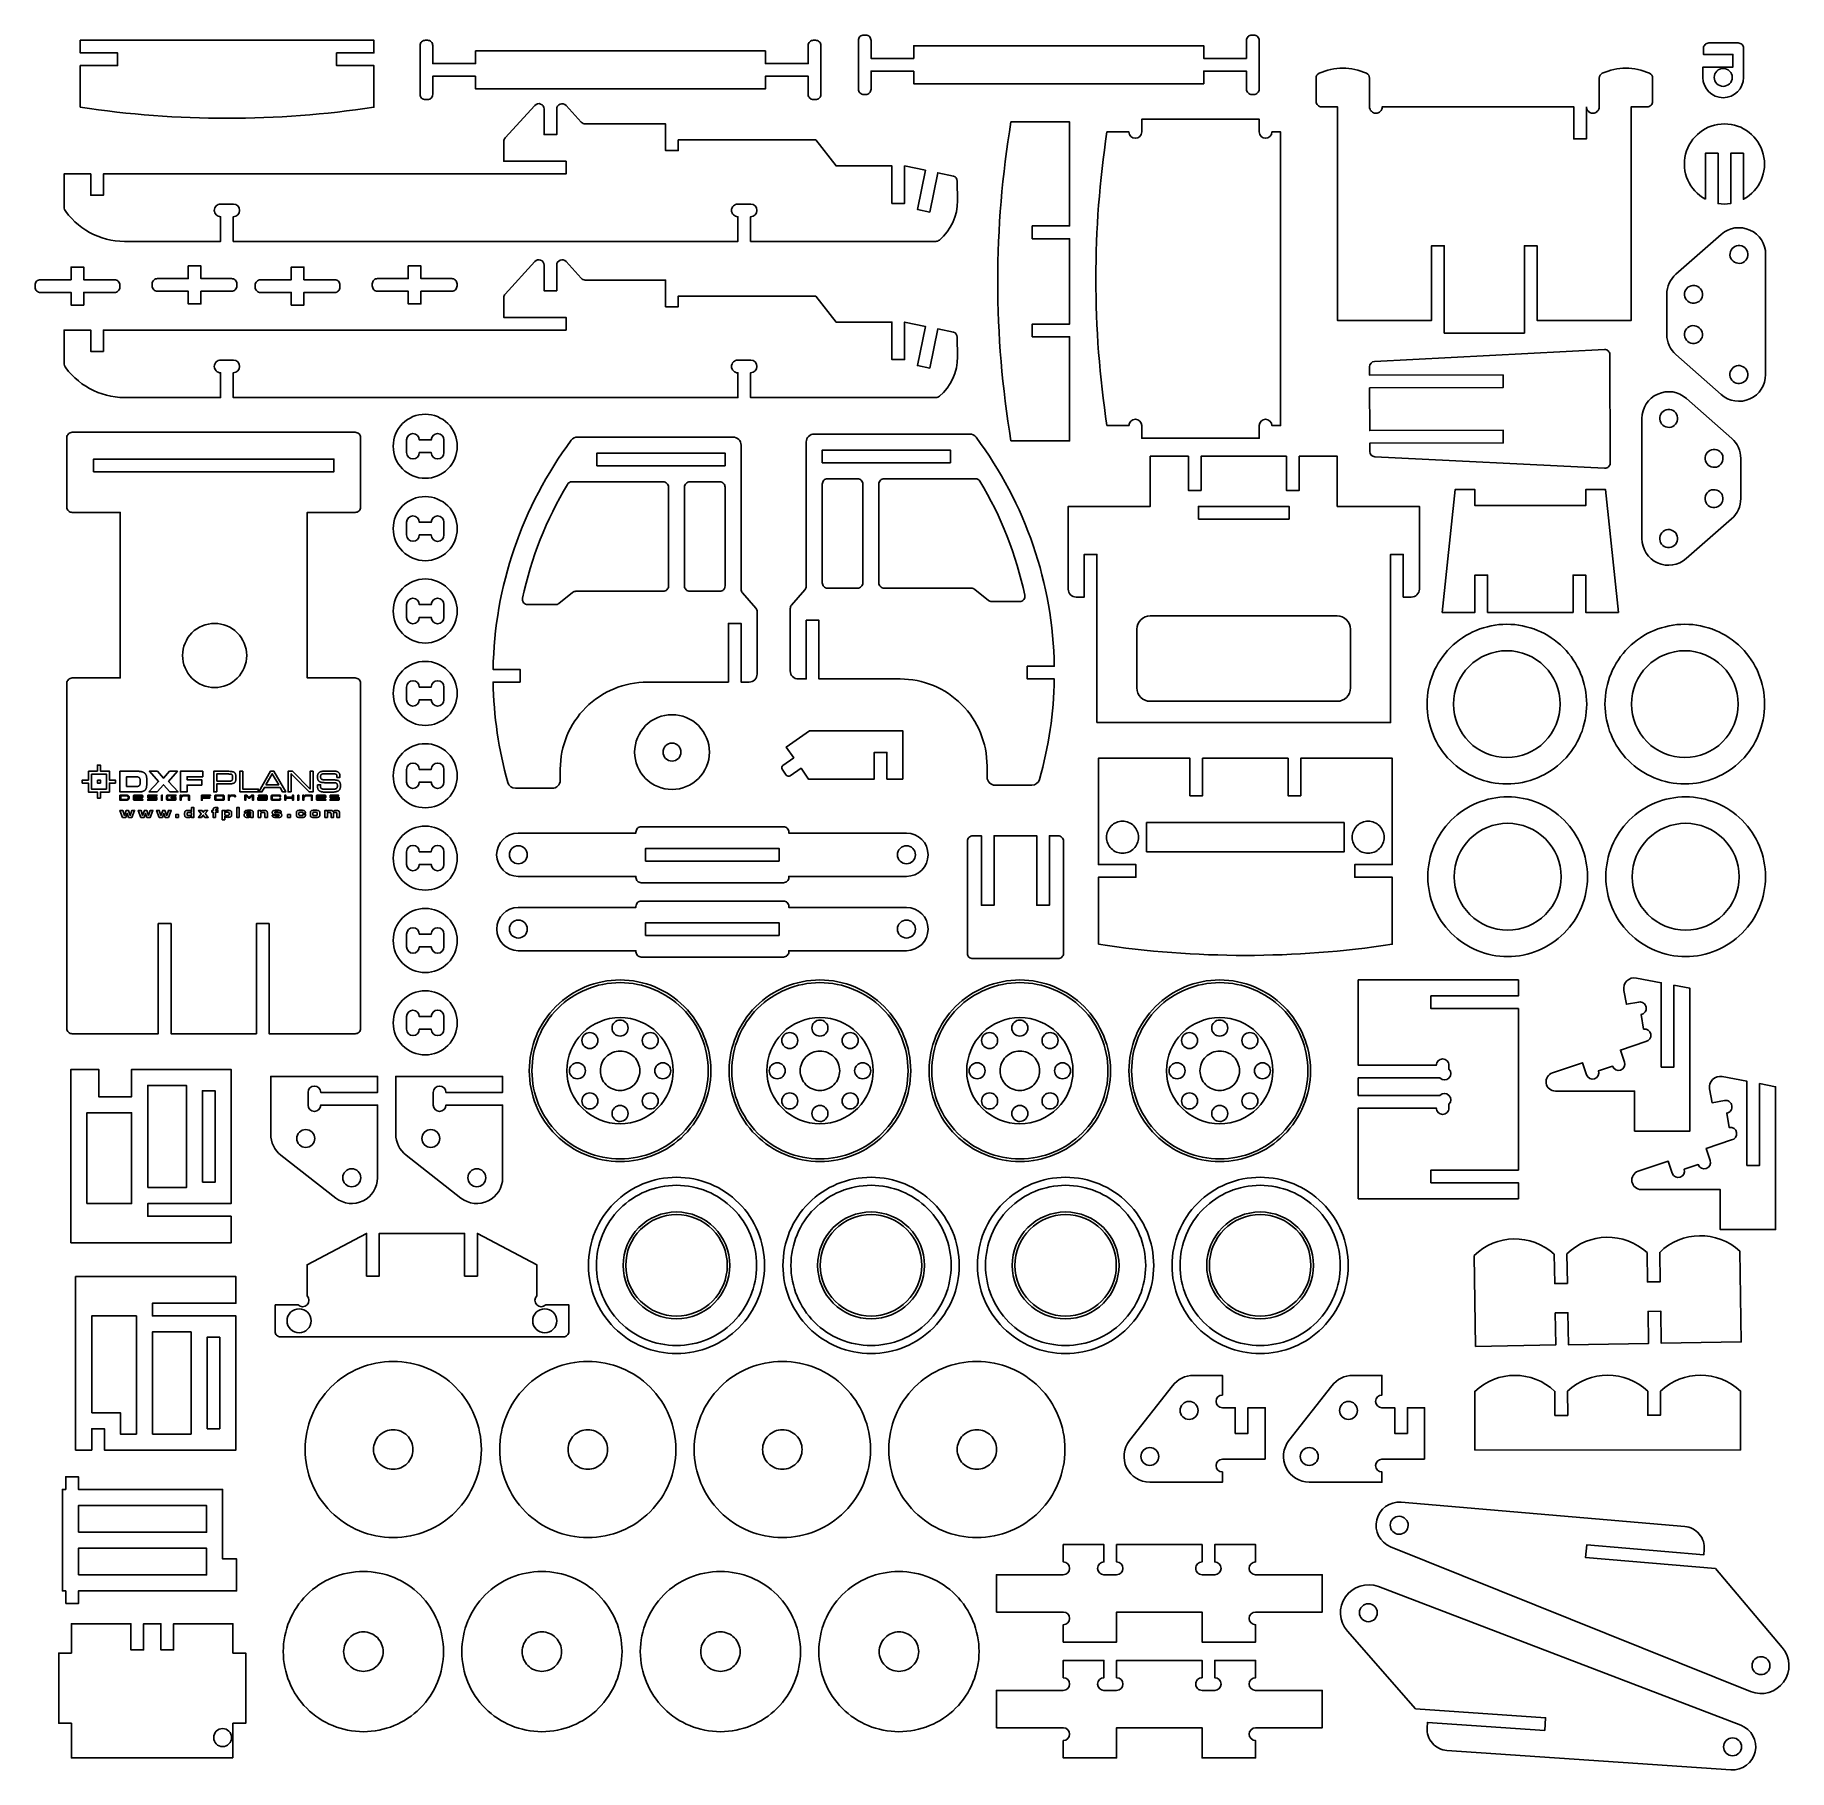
# Model space of a CAD drawing. Extents: x 4 to 443, y -91 to 343.
import ezdxf

# ---------------------------------------------------------------- set-up
doc = ezdxf.new("R2010")
doc.units = 0
doc.header["$MEASUREMENT"] = 0
doc.layers.get('0').update_dxf_attribs({"linetype": 'CONTINUOUS'})
for name, color, linetype in [('EXTERNAL_CUT', 1, 'CONTINUOUS'), ('IMPORT_-_LOGO_PADRAO', 62, 'CONTINUOUS'), ('INTERNAL_CUT', 5, 'CONTINUOUS'), ('POCKET_CUT', 3, 'CONTINUOUS')]:
    doc.layers.add(name, color=color, linetype=linetype)

msp = doc.modelspace()

# ---------------------------------------------------------------- linework, layer by layer
msp.add_lwpolyline([(71.7, 182.56), (78.38, 182.56)])
at = {"layer": 'EXTERNAL_CUT'}
for points in [[(223.54, 334.47), (223.54, 331.29), (296.13, 331.29), (296.13, 334.47), (306.82, 334.47), (306.82, 329.96, 0.414214), (308.16, 328.62), (308.66, 328.62, 0.414214), (310, 329.96), (310, 336.06), (310, 342.16, 0.414214), (308.66, 343.49), (308.16, 343.49, 0.414214), (306.82, 342.16), (306.82, 337.64), (296.13, 337.64), (296.13, 340.82), (223.54, 340.82), (223.54, 337.64), (212.84, 337.64), (212.84, 342.16, 0.414214), (211.51, 343.49), (211.01, 343.49, 0.414214), (209.67, 342.16), (209.67, 336.06), (209.67, 329.96, 0.414214), (211.01, 328.62), (211.51, 328.62, 0.414214), (212.84, 329.96), (212.84, 334.47)], [(14.88, 325.44, 0.075803), (88.4, 325.44), (88.4, 335.85), (79.05, 335.85), (79.05, 339.03), (88.4, 339.03), (88.4, 342.2), (14.88, 342.2), (14.88, 339.03), (24.23, 339.03), (24.23, 335.85), (14.88, 335.85)], [(113.83, 333.18), (113.83, 330), (186.42, 330), (186.42, 333.18), (197.11, 333.18), (197.11, 328.67, 0.414214), (198.45, 327.33), (198.95, 327.33, 0.414214), (200.29, 328.67), (200.29, 334.76), (200.29, 340.86, 0.414214), (198.95, 342.2), (198.45, 342.2, 0.414214), (197.11, 340.86), (197.11, 336.35), (186.42, 336.35), (186.42, 339.53), (113.83, 339.53), (113.83, 336.35), (103.13, 336.35), (103.13, 340.86, 0.414214), (101.8, 342.2), (101.3, 342.2, 0.414214), (99.96, 340.86), (99.96, 334.76), (99.96, 328.67, 0.414214), (101.3, 327.33), (101.8, 327.33, 0.414214), (103.13, 328.67), (103.13, 333.18)], [(421.06, 332.9), (421.06, 335.49), (428.58, 335.49), (428.58, 338.67), (421.22, 338.67), (421.22, 340.18, -0.414214), (422.55, 341.52), (429.92, 341.52, -0.414214), (431.25, 340.18), (431.25, 332.9, -1)], [(391.93, 325.53), (391.93, 317.51), (388.75, 317.51), (388.75, 325.53), (340.8, 325.53, -0.414214), (339.21, 323.94, -0.414214), (337.62, 325.53), (337.62, 332.72, 0.294002), (336.84, 333.94, 0.216813), (325.03, 333.94, 0.294002), (324.25, 332.72), (324.25, 326.87, 0.414214), (325.59, 325.53), (329.6, 325.53), (329.6, 272.05), (353.16, 272.05), (353.16, 290.77), (356.34, 290.77), (356.34, 268.88), (376.39, 268.88), (376.39, 290.77), (379.56, 290.77), (379.56, 272.05), (403.13, 272.05), (403.13, 325.53), (407.14, 325.53, 0.414214), (408.47, 326.87), (408.47, 332.72, 0.294002), (407.69, 333.94, 0.216813), (395.89, 333.94, 0.294002), (395.1, 332.72), (395.1, 325.53, -0.414214), (393.52, 323.94, -0.414214)], [(11.25, 299.3, -0.161832), (10.85, 300.5), (10.85, 308.72), (17.53, 308.72), (17.53, 303.38), (20.71, 303.38), (20.71, 308.72), (136.51, 308.72), (136.51, 311.9), (120.89, 311.9), (120.89, 316.85, -0.18705), (121.24, 317.75), (128.66, 325.89, -0.684849), (130.99, 324.99), (130.99, 318.58), (134.16, 318.58), (134.16, 324.97, -0.685368), (136.49, 325.87), (140.29, 321.69, 0.211198), (141.28, 321.26), (161.41, 321.26), (161.41, 314.57), (164.59, 314.57), (164.59, 317.25), (198.98, 317.25), (204.08, 310.73), (218.06, 310.73), (218.06, 301.34), (221.24, 301.34), (221.24, 310.73), (226.44, 309.66), (224.43, 299.84), (227.53, 299.2), (229.55, 309.02), (233.48, 308.21, -0.327864), (234.43, 306.95), (234.48, 302.04, -0.221736), (229.96, 292.17, -0.178233), (229.1, 291.85), (182.69, 291.85), (182.69, 298.03, 1), (182.69, 301.2), (179.51, 301.2, 0.414214), (177.92, 299.62, 0.414214), (179.51, 298.03), (179.51, 291.85), (53.21, 291.85), (53.21, 298.03, 1), (53.21, 301.2), (50.04, 301.2, 0.414214), (48.45, 299.62, 0.414214), (50.04, 298.03), (50.04, 291.85), (27.11, 291.85, -0.249941)], [(247.86, 241.89), (262.56, 241.89), (262.56, 267.96), (253.2, 267.96), (253.2, 271.13), (262.56, 271.13), (262.56, 292.52), (253.2, 292.52), (253.2, 295.7), (262.56, 295.7), (262.56, 321.77), (247.86, 321.77, 0.082436)], [(271.9, 245.73), (277.41, 245.73, -1), (280.59, 245.73), (280.59, 242.55), (310, 242.55), (310, 245.73, -1), (313.17, 245.73), (315.35, 245.73), (315.35, 319.25), (313.17, 319.25, -1), (310, 319.25), (310, 322.43), (280.59, 322.43), (280.59, 319.25, -1), (277.41, 319.25), (271.9, 319.25, 0.075803)], [(421.7, 302.41), (421.7, 313.9), (424.88, 313.9), (424.88, 301.33, 0.079669), (428.05, 301.33), (428.05, 313.9), (431.23, 313.9), (431.23, 302.41, 0.778764), (426.47, 321.26, 0.778764)], [(425.67, 293.61), (414.3, 283.61, 0.215488), (412.04, 278.6), (412.03, 268.52, 0.215488), (414.3, 263.5), (425.65, 253.5, 0.64543), (436.76, 258.51), (436.77, 288.59, 0.64543)], [(4.92, 279.06), (12.61, 279.06), (12.61, 275.89), (15.78, 275.89), (15.78, 279.06), (23.47, 279.06, 0.414214), (24.81, 280.4), (24.81, 280.9, 0.414214), (23.47, 282.24), (15.78, 282.24), (15.78, 285.41), (12.61, 285.41), (12.61, 282.24), (4.92, 282.24, 0.414214), (3.58, 280.9), (3.58, 280.4, 0.414214)], [(11.25, 260.21, -0.161832), (10.85, 261.41), (10.85, 269.64), (17.53, 269.64), (17.53, 264.29), (20.71, 264.29), (20.71, 269.64), (136.51, 269.64), (136.51, 272.82), (120.89, 272.82), (120.89, 277.77, -0.18705), (121.24, 278.67), (128.66, 286.8, -0.684849), (130.99, 285.9), (130.99, 279.5), (134.16, 279.5), (134.16, 285.89, -0.685368), (136.49, 286.79), (140.29, 282.61, 0.211198), (141.28, 282.17), (161.41, 282.17), (161.41, 275.49), (164.59, 275.49), (164.59, 278.16), (198.98, 278.16), (204.08, 271.65), (218.06, 271.65), (218.06, 262.26), (221.24, 262.26), (221.24, 271.65), (226.44, 270.58), (224.43, 260.76), (227.53, 260.12), (229.55, 269.94), (233.48, 269.13, -0.327864), (234.43, 267.87), (234.48, 262.96, -0.221736), (229.96, 253.08, -0.178233), (229.1, 252.76), (182.69, 252.76), (182.69, 258.95, 1), (182.69, 262.12), (179.51, 262.12, 0.414214), (177.92, 260.53, 0.414214), (179.51, 258.95), (179.51, 252.76), (53.21, 252.76), (53.21, 258.95, 1), (53.21, 262.12), (50.04, 262.12, 0.414214), (48.45, 260.53, 0.414214), (50.04, 258.95), (50.04, 252.76), (27.11, 252.76, -0.249941)], [(34.22, 279.37), (41.91, 279.37), (41.91, 276.19), (45.08, 276.19), (45.08, 279.37), (52.77, 279.37, 0.414214), (54.1, 280.7), (54.1, 281.2, 0.414214), (52.77, 282.54), (45.08, 282.54), (45.08, 285.72), (41.91, 285.72), (41.91, 282.54), (34.22, 282.54, 0.414214), (32.88, 281.2), (32.88, 280.7, 0.414214)], [(60.02, 279.06), (67.71, 279.06), (67.71, 275.89), (70.89, 275.89), (70.89, 279.06), (78.57, 279.06, 0.414214), (79.91, 280.4), (79.91, 280.9, 0.414214), (78.57, 282.24), (70.89, 282.24), (70.89, 285.41), (67.71, 285.41), (67.71, 282.24), (60.02, 282.24, 0.414214), (58.69, 280.9), (58.69, 280.4, 0.414214)], [(89.32, 279.37), (97.01, 279.37), (97.01, 276.19), (100.18, 276.19), (100.18, 279.37), (107.87, 279.37, 0.414214), (109.21, 280.7), (109.21, 281.2, 0.414214), (107.87, 282.54), (100.18, 282.54), (100.18, 285.72), (97.01, 285.72), (97.01, 282.54), (89.32, 282.54, 0.414214), (87.99, 281.2), (87.99, 280.7, 0.414214)], [(338.9, 261.79), (396.4, 264.78, -0.428715), (397.78, 263.48), (397.85, 236.38, -0.429768), (396.48, 235.07), (338.96, 237.95, -0.398829), (337.69, 239.28), (337.68, 241.3), (371.1, 241.38), (371.1, 244.56), (337.67, 244.47), (337.65, 255.17), (371.07, 255.25), (371.06, 258.43), (337.64, 258.34), (337.63, 260.45, -0.399859)], [(416.91, 212.44), (428.27, 222.43, 0.215488), (430.54, 227.45), (430.55, 237.52, 0.215488), (428.28, 242.54), (416.93, 252.55, 0.64543), (405.82, 247.54), (405.81, 217.46, 0.64543)], [(109.27, 240.56, -0.414214), (101.25, 232.54, -0.414214), (93.23, 240.56, -0.414214), (101.25, 248.58, -0.414214)], [(11.54, 94.83, 0.414214), (12.88, 93.49), (34.43, 93.49), (34.43, 121.06), (37.61, 121.06), (37.61, 93.49), (59, 93.49), (59, 121.06), (62.17, 121.06), (62.17, 93.49), (83.73, 93.49, 0.414214), (85.07, 94.83), (85.07, 181.22, 0.414214), (83.73, 182.56), (71.7, 182.56), (71.7, 224), (83.73, 224, 0.414214), (85.07, 225.34), (85.07, 242.72, 0.414214), (83.73, 244.05), (12.88, 244.05, 0.414214), (11.54, 242.72), (11.54, 225.34, 0.414214), (12.88, 224), (24.91, 224), (24.91, 182.56), (12.88, 182.56, 0.414214), (11.54, 181.22)], [(166.99, 181.53), (177.14, 181.53), (177.14, 196.23), (180.32, 196.23), (180.32, 181.53), (182.32, 181.53, 0.414214), (184.33, 183.53), (184.33, 199.13, 0.180526), (184, 200.01), (180.64, 203.88, -0.180526), (180.32, 204.75), (180.32, 240.85, 0.414214), (178.31, 242.86), (139.42, 242.86, 0.236504), (137.81, 242.05, 0.157738), (118.24, 184.7), (125, 184.7), (125, 181.53), (118.24, 181.53, 0.0648), (121.93, 156.39, 0.335766), (123.86, 154.93), (133.04, 154.93, 0.414214), (135.05, 156.93), (135.05, 159.73, -0.414214), (156.85, 181.53)], [(209.95, 182.31), (199.8, 182.31), (199.8, 197.01), (196.63, 197.01), (196.63, 182.31), (194.62, 182.31, -0.414214), (192.62, 184.31), (192.62, 199.91, -0.180526), (192.94, 200.79), (196.3, 204.66, 0.180526), (196.63, 205.53), (196.63, 241.63, -0.414214), (198.63, 243.63), (237.52, 243.63, -0.236504), (239.13, 242.83, -0.157738), (258.7, 185.48), (251.94, 185.48), (251.94, 182.31), (258.7, 182.31, -0.0648), (255.02, 157.17, -0.335766), (253.09, 155.71), (243.9, 155.71, -0.414214), (241.89, 157.71), (241.89, 160.51, 0.414214), (220.1, 182.31)], [(269.37, 171.37), (269.37, 213.48), (266.2, 213.48), (266.2, 202.79), (264.19, 202.79, -0.414214), (262.19, 204.79), (262.19, 225.51), (282.74, 225.51), (282.74, 238.05), (292.27, 238.05), (292.27, 229.52), (295.44, 229.52), (295.44, 238.05), (316.83, 238.05), (316.83, 229.52), (320.01, 229.52), (320.01, 238.05), (329.53, 238.05), (329.53, 225.51), (350.09, 225.51), (350.09, 204.79, -0.414214), (348.08, 202.79), (346.08, 202.79), (346.08, 213.48), (342.9, 213.48), (342.9, 171.37)], [(109.27, 219.94, -0.414214), (101.25, 211.92, -0.414214), (93.23, 219.94, -0.414214), (101.25, 227.96, -0.414214)], [(109.27, 199.32, -0.414214), (101.25, 191.3, -0.414214), (93.23, 199.32, -0.414214), (101.25, 207.34, -0.414214)], [(282.74, 176.72), (329.53, 176.72, 0.414214), (332.88, 180.06), (332.88, 194.77, 0.414214), (329.53, 198.11), (282.74, 198.11, 0.414214), (279.4, 194.77), (279.4, 180.06, 0.414214)], [(391.98, 176.02, -0.414214), (371.99, 156.03, -0.414214), (352.01, 176.02, -0.414214), (371.99, 196, -0.414214)], [(436.53, 176.02, -0.414214), (416.55, 156.03, -0.414214), (396.56, 176.02, -0.414214), (416.55, 196, -0.414214)], [(109.27, 178.7, -0.414214), (101.25, 170.68, -0.414214), (93.23, 178.7, -0.414214), (101.25, 186.72, -0.414214)], [(172.38, 164, -0.414214), (163.02, 154.65, -0.414214), (153.66, 164, -0.414214), (163.02, 173.36, -0.414214)], [(220.83, 157.25), (216.82, 157.25), (216.82, 163.94), (213.65, 163.94), (213.65, 157.25), (197.18, 157.25), (195.31, 159.95), (192.56, 158.05, -0.414214), (191.63, 158.22), (190.58, 159.73, -0.414214), (190.75, 160.66), (193.5, 162.57), (191.63, 165.27), (197.44, 169.29), (220.83, 169.29)], [(109.27, 158.08, -0.414214), (101.25, 150.06, -0.414214), (93.23, 158.08, -0.414214), (101.25, 166.1, -0.414214)], [(269.77, 115.9), (269.77, 132.66), (279.13, 132.66), (279.13, 135.84), (269.77, 135.84), (269.77, 162.44), (292.67, 162.44), (292.67, 153.08), (295.84, 153.08), (295.84, 162.44), (317.23, 162.44), (317.23, 153.08), (320.41, 153.08), (320.41, 162.44), (343.3, 162.44), (343.3, 135.84), (333.94, 135.84), (333.94, 132.66), (343.3, 132.66), (343.3, 115.9, -0.075803)], [(392.19, 132.8, -0.414214), (372.2, 112.82, -0.414214), (352.22, 132.8, -0.414214), (372.2, 152.79, -0.414214)], [(436.74, 132.8, -0.414214), (416.76, 112.82, -0.414214), (396.77, 132.8, -0.414214), (416.76, 152.79, -0.414214)], [(109.27, 137.46, -0.414214), (101.25, 129.44, -0.414214), (93.23, 137.46, -0.414214), (101.25, 145.48, -0.414214)], [(124.55, 132.88), (153.99, 132.88), (153.99, 132.63, 0.414214), (155.33, 131.3), (190.92, 131.3, 0.414214), (192.26, 132.63), (192.26, 132.88), (221.7, 132.88, 1), (221.7, 143.73), (192.26, 143.73), (192.26, 143.98, 0.414214), (190.92, 145.31), (155.33, 145.31, 0.414214), (153.99, 143.98), (153.99, 143.73), (124.55, 143.73, 1)], [(238.3, 112.3), (259.69, 112.3, 0.414214), (261.02, 113.63), (261.02, 141.71, 0.414214), (259.69, 143.04), (257.51, 143.04), (257.51, 125.66), (254.34, 125.66), (254.34, 143.04), (243.64, 143.04), (243.64, 125.66), (240.47, 125.66), (240.47, 143.04), (238.3, 143.04, 0.414214), (236.96, 141.71), (236.96, 113.63, 0.414214)], [(109.27, 116.84, -0.414214), (101.25, 108.82, -0.414214), (93.23, 116.84, -0.414214), (101.25, 124.86, -0.414214)], [(124.55, 114.29), (153.99, 114.29), (153.99, 114.04, 0.414214), (155.33, 112.7), (190.92, 112.7, 0.414214), (192.26, 114.04), (192.26, 114.29), (221.7, 114.29, 1), (221.7, 125.13), (192.26, 125.13), (192.26, 125.38, 0.414214), (190.92, 126.71), (155.33, 126.71, 0.414214), (153.99, 125.38), (153.99, 125.13), (124.55, 125.13, 1)], [(172.08, 84.23, -0.414214), (150.02, 62.17, -0.414214), (127.96, 84.23, -0.414214), (150.02, 106.29, -0.414214)], [(222.11, 84.23, -0.414214), (200.05, 62.17, -0.414214), (178, 84.23, -0.414214), (200.05, 106.29, -0.414214)], [(272.15, 84.23, -0.414214), (250.09, 62.17, -0.414214), (228.03, 84.23, -0.414214), (250.09, 106.29, -0.414214)], [(322.18, 84.23, -0.414214), (300.12, 62.17, -0.414214), (278.07, 84.23, -0.414214), (300.12, 106.29, -0.414214)], [(334.78, 52.17), (374.89, 52.17), (374.89, 56.18), (353, 56.18), (353, 59.35), (374.89, 59.35), (374.89, 99.79), (353, 99.79), (353, 102.97), (374.89, 102.97), (374.89, 106.98), (334.78, 106.98), (334.78, 85.59), (354.33, 85.59, -0.414214), (355.92, 87.18, -0.414214), (357.51, 85.59), (357.51, 84.66, -1), (355.26, 82.42), (334.78, 82.42), (334.78, 78.07), (355.26, 78.07, -1), (357.51, 75.83), (357.51, 74.9, -0.414214), (355.92, 73.31, -0.414214), (354.33, 74.9), (334.78, 74.9)], [(384.16, 79.15), (403.95, 79.15), (403.95, 69.13), (417.82, 69.13), (417.82, 104.88), (413.81, 105.65), (413.81, 85.17), (410.64, 85.17), (410.64, 106.25), (404.43, 107.44, 0.525345), (401.29, 104.35), (401.91, 100.87), (405.03, 101.42, -0.414214), (406.87, 100.13, -0.414214), (405.58, 98.29), (406.22, 94.67, -1), (406.78, 91.55), (400.44, 89.42), (401.45, 86.41, -1), (398.44, 85.4), (394.95, 84.23, -1), (391.94, 83.22), (390.93, 86.23), (383.41, 83.71, 0.850015)], [(109.27, 96.22, -0.414214), (101.25, 88.2, -0.414214), (93.23, 96.22, -0.414214), (101.25, 104.24, -0.414214)], [(78.88, 52.37, 0.624784), (89.3, 57.45), (89.3, 75.63), (75.09, 75.63, -1), (71.92, 75.63), (71.92, 78.81, -1), (75.09, 78.81), (89.3, 78.81), (89.3, 82.82), (62.56, 82.82), (62.56, 68.37, 0.230933), (65.13, 63.11)], [(110.2, 52.37, 0.624784), (120.62, 57.45), (120.62, 75.63), (106.41, 75.63, -1), (103.24, 75.63), (103.24, 78.81, -1), (106.41, 78.81), (120.62, 78.81), (120.62, 82.82), (93.88, 82.82), (93.88, 68.37, 0.230933), (96.45, 63.11)], [(405.61, 54.5), (425.41, 54.5), (425.41, 44.48), (439.28, 44.48), (439.28, 80.23), (435.27, 81), (435.27, 60.52), (432.09, 60.52), (432.09, 81.6), (425.88, 82.79, 0.525345), (422.75, 79.7), (423.36, 76.22), (426.49, 76.77, -0.414214), (428.33, 75.48, -0.414214), (427.04, 73.64), (427.68, 70.02, -1), (428.23, 66.9), (421.89, 64.77), (422.9, 61.76, -1), (419.89, 60.75), (416.41, 59.58, -1), (413.4, 58.57), (412.39, 61.58), (404.87, 59.06, 0.850015)], [(186.2, 35.51, -0.414214), (164.15, 13.45, -0.414214), (142.09, 35.51, -0.414214), (164.15, 57.57, -0.414214)], [(234.9, 35.51, -0.414214), (212.84, 13.45, -0.414214), (190.79, 35.51, -0.414214), (212.84, 57.57, -0.414214)], [(283.6, 35.51, -0.414214), (261.54, 13.45, -0.414214), (239.48, 35.51, -0.414214), (261.54, 57.57, -0.414214)], [(332.3, 35.51, -0.414214), (310.24, 13.45, -0.414214), (288.18, 35.51, -0.414214), (310.24, 57.57, -0.414214)], [(177.51, 35.51, -0.414214), (164.15, 22.14, -0.414214), (150.78, 35.51, -0.414214), (164.15, 48.88, -0.414214)], [(226.21, 35.51, -0.414214), (212.84, 22.14, -0.414214), (199.48, 35.51, -0.414214), (212.84, 48.88, -0.414214)], [(274.91, 35.51, -0.414214), (261.54, 22.14, -0.414214), (248.17, 35.51, -0.414214), (261.54, 48.88, -0.414214)], [(323.61, 35.51, -0.414214), (310.24, 22.14, -0.414214), (296.87, 35.51, -0.414214), (310.24, 48.88, -0.414214)], [(63.66, 25.64), (63.66, 18.96, 0.414214), (64.99, 17.62), (135.85, 17.62, 0.414214), (137.18, 18.96), (137.18, 25.64), (131.41, 25.64, -1), (129.16, 27.89), (129.16, 35.67), (114.29, 43.52), (114.29, 32.83), (111.11, 32.83), (111.11, 43.52), (89.72, 43.52), (89.72, 32.83), (86.55, 32.83), (86.55, 43.52), (71.68, 35.67), (71.68, 27.89, -1), (69.43, 25.64)], [(364.19, 15.24), (384.24, 15.58), (384.1, 23.6), (387.28, 23.65), (387.41, 15.63), (407.46, 15.97), (407.33, 23.99), (410.5, 24.05), (410.64, 16.03), (430.69, 16.37), (430.3, 39.09, 0.4), (410.25, 38.75), (410.38, 31.4), (407.2, 31.35), (407.08, 38.7, 0.4), (387.03, 38.36), (387.15, 31.01), (383.98, 30.95), (383.85, 38.3, 0.4), (363.8, 37.96)], [(115.3, -10.58, -0.414214), (93.24, -32.63, -0.414214), (71.18, -10.58, -0.414214), (93.24, 11.48, -0.414214)], [(164, -10.58, -0.414214), (141.94, -32.63, -0.414214), (119.88, -10.58, -0.414214), (141.94, 11.48, -0.414214)], [(212.7, -10.58, -0.414214), (190.64, -32.63, -0.414214), (168.58, -10.58, -0.414214), (190.64, 11.48, -0.414214)], [(261.39, -10.58, -0.414214), (239.34, -32.63, -0.414214), (217.28, -10.58, -0.414214), (239.34, 11.48, -0.414214)], [(311.5, -13.02), (311.5, -0.11), (307.19, -0.11), (307.19, -6.57), (304.01, -6.57), (304.01, -0.11), (300.8, -0.11, -1), (300.8, 3.06), (300.8, 7.96), (293.55, 7.96, 0.230933), (288.28, 5.39), (277.54, -8.36, 0.624784), (282.62, -18.77), (300.8, -18.77), (300.8, -16.2, -1), (300.8, -13.02)], [(351.4, -13.02), (351.4, -0.11), (347.09, -0.11), (347.09, -6.57), (343.92, -6.57), (343.92, -0.11), (340.71, -0.11, -1), (340.71, 3.06), (340.71, 7.96), (333.45, 7.96, 0.230933), (328.18, 5.39), (317.45, -8.36, 0.624784), (322.53, -18.77), (340.71, -18.77), (340.71, -16.2, -1), (340.71, -13.02)], [(364, -10.76), (430.51, -10.67), (430.49, 4.03, 0.4), (410.44, 4.01), (410.45, -2.01), (407.27, -2.01), (407.26, 4, 0.4), (387.21, 3.98), (387.22, -2.04), (384.04, -2.04), (384.04, 3.97, 0.4), (363.98, 3.95)], [(416.54, -29.86, -0.414214), (421.41, -35.65), (421.3, -36.98), (391.99, -34.47), (391.72, -37.63), (424.21, -40.41), (440.95, -60.18, -0.782613), (433.01, -71.18), (342.88, -34.91, -0.861499), (345.54, -23.78)], [(342.8, -29.5, -0.414214), (345.08, -27.3, -0.414214), (347.29, -29.58, -0.414214), (345, -31.79, -0.414214)], [(244.24, -51.27), (260.95, -51.27, -1), (260.95, -54.45), (260.95, -58.79), (274.32, -58.79), (274.32, -51.27), (295.71, -51.27), (295.71, -58.79), (309.08, -58.79), (309.08, -54.45, -1), (309.08, -51.27), (325.79, -51.27), (325.79, -41.92), (309.08, -41.92, -1), (309.08, -38.74), (309.08, -34.4), (298.88, -34.4), (298.88, -38.74, -1), (298.88, -41.92), (295.71, -41.92, -0.414214), (294.12, -40.33, -0.414214), (295.71, -38.74), (295.71, -34.4), (274.32, -34.4), (274.32, -38.74, -1), (274.32, -41.92), (271.14, -41.92, -1), (271.14, -38.74), (271.14, -34.4), (260.95, -34.4), (260.95, -38.74, -1), (260.95, -41.92), (244.24, -41.92)], [(105.82, -61.18, -0.414214), (85.76, -81.23, -0.414214), (65.71, -61.18, -0.414214), (85.76, -41.12, -0.414214)], [(150.51, -61.18, -0.414214), (130.45, -81.23, -0.414214), (110.4, -61.18, -0.414214), (130.45, -41.12, -0.414214)], [(195.19, -61.18, -0.414214), (175.14, -81.23, -0.414214), (155.09, -61.18, -0.414214), (175.14, -41.12, -0.414214)], [(239.88, -61.18, -0.414214), (219.83, -81.23, -0.414214), (199.78, -61.18, -0.414214), (219.83, -41.12, -0.414214)], [(357.01, -85.93, -0.414214), (352.04, -80.23), (352.13, -78.89), (381.47, -80.9), (381.69, -77.73), (349.16, -75.51), (332.08, -56.04, -0.782613), (339.83, -44.91), (430.57, -79.6, -0.861499), (428.1, -90.78)], [(244.24, -80.25), (260.95, -80.25, -1), (260.95, -83.43), (260.95, -87.77), (274.32, -87.77), (274.32, -80.25), (295.71, -80.25), (295.71, -87.77), (309.08, -87.77), (309.08, -83.43, -1), (309.08, -80.25), (325.79, -80.25), (325.79, -70.9), (309.08, -70.9, -1), (309.08, -67.72), (309.08, -63.38), (298.88, -63.38), (298.88, -67.72, -1), (298.88, -70.9), (295.71, -70.9, -0.414214), (294.12, -69.31, -0.414214), (295.71, -67.72), (295.71, -63.38), (274.32, -63.38), (274.32, -67.72, -1), (274.32, -70.9), (271.14, -70.9, -1), (271.14, -67.72), (271.14, -63.38), (260.95, -63.38), (260.95, -67.72, -1), (260.95, -70.9), (244.24, -70.9)], [(430.74, -85.01, -0.414214), (428.5, -87.25, -0.414214), (426.25, -85.01, -0.414214), (428.5, -82.76, -0.414214)]]:
    msp.add_lwpolyline(points, format="xyb", close=True, dxfattribs=at)
for points in [[(355.83, 198.96), (359.05, 229.71), (364.01, 229.71), (364.01, 225.7), (391.75, 225.7), (391.75, 229.71), (396.71, 229.71), (399.94, 198.96), (391.75, 198.96), (391.75, 208.32), (388.58, 208.32), (388.58, 198.96), (367.19, 198.96), (367.19, 208.32), (364.01, 208.32), (364.01, 198.96)], [(12.55, 41.13), (52.66, 41.13), (52.66, 47.81), (31.77, 47.81), (31.77, 50.99), (52.66, 50.99), (52.66, 84.58), (27.76, 84.58), (27.76, 77.73), (19.54, 77.73), (19.54, 84.58), (12.55, 84.58)], [(13.74, -10.73), (13.74, 32.72), (53.85, 32.72), (53.85, 26.04), (32.96, 26.04), (32.96, 22.86), (53.85, 22.86), (53.85, -10.73), (20.93, -10.73), (20.93, -5.38), (17.75, -5.38), (17.75, -10.73)], [(11.26, -49.17), (11.26, -45.99), (10.42, -45.99), (10.42, -20.59), (11.26, -20.59), (11.26, -17.42), (14.43, -17.42), (14.43, -20.59), (50.53, -20.59), (50.53, -37.97), (54.04, -37.97), (54.04, -45.99), (14.43, -45.99), (14.43, -49.17)], [(53.12, -87.8), (12.68, -87.8), (12.68, -79.11), (9.51, -79.11), (9.51, -61.56), (12.68, -61.56), (12.68, -54.21), (27.56, -54.21), (27.56, -60.76), (30.73, -60.76), (30.73, -54.21), (35.08, -54.21), (35.08, -60.76), (38.25, -60.76), (38.25, -54.21), (53.12, -54.21), (53.12, -61.56), (56.3, -61.56), (56.3, -79.11), (53.12, -79.11)]]:
    msp.add_lwpolyline(points, close=True, dxfattribs=at)
at = {"layer": 'IMPORT_-_LOGO_PADRAO'}
for points in [[(16.92, 159.26), (16.92, 157), (15.41, 157), (15.41, 156.25), (16.92, 156.25), (16.92, 153.99), (19.18, 153.99), (19.18, 152.48), (19.93, 152.48), (19.93, 153.99), (22.19, 153.99), (22.19, 156.25), (23.7, 156.25), (23.7, 157), (22.19, 157), (22.19, 159.26), (19.93, 159.26), (19.93, 160.77), (19.18, 160.77), (19.18, 159.26)], [(17.67, 158.51), (19.18, 158.51), (19.93, 158.51), (21.44, 158.51), (21.44, 157), (21.44, 156.25), (21.44, 154.74), (19.93, 154.74), (19.18, 154.74), (17.67, 154.74), (17.67, 156.25), (17.67, 157)], [(29.27, 159.2), (24.83, 159.2), (24.83, 154.05), (29.72, 154.05), (29.83, 154.05), (29.94, 154.06), (30.05, 154.07), (30.15, 154.08), (30.25, 154.09), (30.35, 154.11), (30.44, 154.13), (30.52, 154.15), (30.61, 154.18), (30.69, 154.21), (30.76, 154.24), (30.83, 154.28), (30.9, 154.32), (30.97, 154.36), (31.03, 154.41), (31.08, 154.46), (31.14, 154.51), (31.19, 154.56), (31.23, 154.62), (31.27, 154.69), (31.31, 154.75), (31.35, 154.82), (31.38, 154.9), (31.41, 154.97), (31.44, 155.06), (31.46, 155.14), (31.48, 155.23), (31.49, 155.32), (31.5, 155.42), (31.51, 155.52), (31.52, 155.62), (31.52, 155.73), (31.52, 157.45), (31.52, 157.56), (31.51, 157.67), (31.5, 157.77), (31.48, 157.87), (31.47, 157.97), (31.44, 158.06), (31.42, 158.15), (31.38, 158.24), (31.35, 158.32), (31.31, 158.39), (31.26, 158.47), (31.21, 158.54), (31.16, 158.6), (31.1, 158.67), (31.04, 158.72), (30.98, 158.78), (30.91, 158.83), (30.83, 158.88), (30.75, 158.92), (30.67, 158.96), (30.58, 159), (30.48, 159.04), (30.39, 159.07), (30.28, 159.09), (30.17, 159.12), (30.06, 159.14), (29.94, 159.16), (29.82, 159.17), (29.69, 159.18), (29.55, 159.19), (29.41, 159.2)], [(32.03, 154.05), (34.11, 154.05), (35.73, 155.81), (37.33, 154.05), (39.4, 154.05), (37, 156.67), (39.2, 159.2), (37.27, 159.2), (35.73, 157.45), (34.22, 159.2), (32.21, 159.2), (34.48, 156.67)], [(45.55, 157.84), (45.55, 159.2), (39.96, 159.2), (39.96, 154.05), (41.62, 154.05), (41.62, 155.73), (45.32, 155.73), (45.32, 157.08), (41.62, 157.08), (41.62, 157.84)], [(49.05, 154.05), (49.05, 156.03), (51.82, 156.03), (52.11, 156.03), (52.38, 156.04), (52.62, 156.07), (52.73, 156.08), (52.83, 156.09), (52.93, 156.11), (53.02, 156.13), (53.11, 156.15), (53.19, 156.18), (53.26, 156.2), (53.33, 156.23), (53.39, 156.26), (53.44, 156.3), (53.49, 156.33), (53.53, 156.37), (53.58, 156.41), (53.62, 156.46), (53.65, 156.51), (53.69, 156.56), (53.72, 156.62), (53.74, 156.68), (53.77, 156.74), (53.79, 156.81), (53.81, 156.88), (53.82, 156.95), (53.83, 157.03), (53.84, 157.11), (53.84, 157.19), (53.85, 157.28), (53.85, 157.94), (53.84, 158.03), (53.84, 158.11), (53.83, 158.19), (53.82, 158.27), (53.81, 158.34), (53.79, 158.41), (53.77, 158.48), (53.74, 158.54), (53.72, 158.6), (53.69, 158.66), (53.65, 158.71), (53.62, 158.76), (53.58, 158.81), (53.53, 158.85), (53.49, 158.89), (53.44, 158.93), (53.38, 158.96), (53.32, 158.99), (53.26, 159.02), (53.19, 159.05), (53.11, 159.07), (53.02, 159.09), (52.93, 159.11), (52.83, 159.13), (52.73, 159.15), (52.62, 159.16), (52.5, 159.17), (52.38, 159.18), (52.11, 159.19), (51.82, 159.2), (48.29, 159.2), (48.29, 154.05)], [(49.05, 156.72), (49.05, 158.52), (52, 158.52), (52.16, 158.51), (52.3, 158.51), (52.42, 158.5), (52.54, 158.48), (52.63, 158.46), (52.72, 158.44), (52.79, 158.41), (52.82, 158.39), (52.84, 158.37), (52.87, 158.35), (52.89, 158.33), (52.91, 158.31), (52.93, 158.28), (52.96, 158.22), (52.99, 158.14), (53.01, 158.06), (53.03, 157.97), (53.04, 157.86), (53.04, 157.74), (53.04, 157.51), (53.04, 157.39), (53.03, 157.28), (53.01, 157.19), (52.99, 157.1), (52.96, 157.03), (52.93, 156.96), (52.91, 156.94), (52.89, 156.91), (52.87, 156.89), (52.84, 156.87), (52.82, 156.85), (52.79, 156.83), (52.72, 156.81), (52.63, 156.78), (52.54, 156.76), (52.42, 156.74), (52.3, 156.73), (52.16, 156.73), (52, 156.72)], [(54.81, 154.05), (59.45, 154.05), (59.45, 154.74), (55.57, 154.74), (55.57, 159.2), (54.81, 159.2)], [(59.56, 154.05), (60.37, 154.05), (61.01, 155.16), (64.9, 155.16), (65.55, 154.05), (66.32, 154.05), (63.39, 159.2), (62.48, 159.2)], [(61.34, 155.82), (62.94, 158.57), (64.56, 155.82)], [(67.69, 154.05), (67.69, 158.56), (72.16, 154.05), (73.17, 154.05), (73.17, 159.2), (72.41, 159.2), (72.41, 154.76), (68, 159.2), (66.93, 159.2), (66.93, 154.05)], [(74.3, 155.82), (74.3, 155.75), (74.29, 155.7), (74.28, 155.38), (74.29, 155.28), (74.29, 155.2), (74.3, 155.11), (74.31, 155.03), (74.33, 154.95), (74.35, 154.88), (74.37, 154.8), (74.4, 154.74), (74.43, 154.67), (74.46, 154.61), (74.5, 154.55), (74.54, 154.5), (74.58, 154.44), (74.63, 154.4), (74.68, 154.35), (74.73, 154.31), (74.79, 154.27), (74.85, 154.23), (74.92, 154.2), (74.99, 154.17), (75.07, 154.14), (75.15, 154.11), (75.24, 154.09), (75.33, 154.07), (75.42, 154.05), (75.52, 154.03), (75.62, 154.02), (75.73, 154.01), (75.84, 154), (75.96, 153.99), (76.21, 153.99), (77.9, 153.99), (78.05, 153.99), (78.19, 153.99), (78.32, 154), (78.45, 154.01), (78.57, 154.02), (78.69, 154.04), (78.8, 154.05), (78.91, 154.08), (79.01, 154.1), (79.1, 154.12), (79.19, 154.15), (79.28, 154.18), (79.36, 154.22), (79.43, 154.26), (79.5, 154.29), (79.56, 154.34), (79.61, 154.38), (79.67, 154.43), (79.72, 154.49), (79.76, 154.54), (79.81, 154.6), (79.84, 154.67), (79.88, 154.74), (79.91, 154.81), (79.94, 154.89), (79.96, 154.98), (79.98, 155.06), (80, 155.15), (80.01, 155.25), (80.02, 155.35), (80.03, 155.45), (80.03, 155.56), (80.03, 155.68), (80.02, 155.81), (80.01, 155.92), (80, 156.03), (79.98, 156.12), (79.96, 156.22), (79.94, 156.3), (79.91, 156.37), (79.88, 156.45), (79.84, 156.51), (79.8, 156.58), (79.75, 156.64), (79.7, 156.7), (79.64, 156.75), (79.57, 156.8), (79.5, 156.85), (79.46, 156.87), (79.41, 156.89), (79.35, 156.91), (79.3, 156.93), (79.17, 156.96), (79.02, 156.99), (78.94, 157), (78.85, 157.01), (78.65, 157.03), (78.4, 157.04), (78.13, 157.04), (76.34, 157.04), (76.14, 157.04), (75.97, 157.05), (75.81, 157.06), (75.67, 157.08), (75.55, 157.11), (75.44, 157.13), (75.4, 157.15), (75.36, 157.17), (75.32, 157.19), (75.29, 157.21), (75.26, 157.23), (75.23, 157.25), (75.21, 157.28), (75.19, 157.31), (75.16, 157.34), (75.14, 157.37), (75.11, 157.44), (75.08, 157.53), (75.07, 157.62), (75.05, 157.72), (75.05, 157.83), (75.05, 157.93), (75.07, 158.03), (75.09, 158.12), (75.11, 158.2), (75.15, 158.27), (75.17, 158.3), (75.19, 158.33), (75.21, 158.36), (75.24, 158.39), (75.27, 158.41), (75.3, 158.43), (75.33, 158.45), (75.37, 158.47), (75.45, 158.5), (75.55, 158.53), (75.67, 158.55), (75.8, 158.57), (75.95, 158.58), (76.12, 158.59), (76.3, 158.59), (78, 158.59), (78.17, 158.59), (78.33, 158.58), (78.48, 158.57), (78.6, 158.56), (78.72, 158.53), (78.81, 158.51), (78.85, 158.49), (78.89, 158.47), (78.92, 158.46), (78.95, 158.44), (78.97, 158.42), (79, 158.39), (79.02, 158.37), (79.04, 158.34), (79.08, 158.28), (79.11, 158.21), (79.13, 158.12), (79.15, 158.03), (79.16, 157.93), (79.16, 157.82), (79.16, 157.67), (79.89, 157.67), (79.89, 157.89), (79.89, 157.98), (79.89, 158.07), (79.88, 158.15), (79.87, 158.23), (79.86, 158.31), (79.85, 158.38), (79.83, 158.45), (79.81, 158.51), (79.79, 158.58), (79.76, 158.64), (79.73, 158.69), (79.7, 158.75), (79.66, 158.8), (79.62, 158.85), (79.58, 158.89), (79.53, 158.93), (79.48, 158.98), (79.41, 159.02), (79.34, 159.05), (79.27, 159.09), (79.19, 159.12), (79.11, 159.15), (79.02, 159.17), (78.93, 159.19), (78.82, 159.21), (78.7, 159.22), (78.56, 159.23), (78.4, 159.24), (78.23, 159.25), (78.04, 159.26), (77.61, 159.26), (76.48, 159.26), (76.18, 159.26), (76.04, 159.25), (75.91, 159.24), (75.78, 159.23), (75.65, 159.22), (75.54, 159.2), (75.43, 159.18), (75.32, 159.16), (75.22, 159.14), (75.13, 159.11), (75.04, 159.08), (74.96, 159.05), (74.88, 159.01), (74.81, 158.97), (74.75, 158.94), (74.69, 158.89), (74.64, 158.85), (74.59, 158.8), (74.54, 158.74), (74.5, 158.68), (74.46, 158.62), (74.42, 158.56), (74.39, 158.49), (74.36, 158.41), (74.34, 158.34), (74.31, 158.26), (74.3, 158.17), (74.28, 158.09), (74.27, 157.99), (74.27, 157.9), (74.27, 157.8), (74.27, 157.7), (74.27, 157.61), (74.28, 157.52), (74.29, 157.43), (74.31, 157.35), (74.33, 157.27), (74.35, 157.19), (74.37, 157.12), (74.4, 157.05), (74.43, 156.99), (74.47, 156.93), (74.51, 156.87), (74.55, 156.81), (74.59, 156.76), (74.64, 156.72), (74.69, 156.67), (74.75, 156.63), (74.81, 156.6), (74.87, 156.56), (74.94, 156.53), (75.02, 156.5), (75.1, 156.47), (75.18, 156.45), (75.27, 156.43), (75.36, 156.41), (75.46, 156.39), (75.56, 156.38), (75.66, 156.37), (75.78, 156.36), (75.89, 156.35), (76.14, 156.34), (78.24, 156.34), (78.4, 156.34), (78.54, 156.33), (78.66, 156.32), (78.77, 156.31), (78.87, 156.28), (78.95, 156.26), (79.02, 156.22), (79.05, 156.2), (79.08, 156.18), (79.12, 156.14), (79.16, 156.09), (79.19, 156.03), (79.22, 155.96), (79.24, 155.88), (79.26, 155.79), (79.26, 155.69), (79.27, 155.59), (79.26, 155.46), (79.25, 155.34), (79.24, 155.29), (79.23, 155.23), (79.21, 155.18), (79.2, 155.14), (79.18, 155.09), (79.16, 155.05), (79.13, 155.01), (79.11, 154.98), (79.08, 154.95), (79.05, 154.92), (79.02, 154.89), (78.98, 154.86), (78.94, 154.84), (78.9, 154.82), (78.85, 154.8), (78.8, 154.78), (78.74, 154.77), (78.67, 154.75), (78.52, 154.72), (78.35, 154.7), (78.16, 154.69), (77.95, 154.68), (77.71, 154.68), (76.41, 154.68), (76.21, 154.68), (76.03, 154.69), (75.87, 154.7), (75.72, 154.72), (75.59, 154.74), (75.48, 154.77), (75.38, 154.81), (75.34, 154.83), (75.3, 154.85), (75.27, 154.87), (75.24, 154.89), (75.21, 154.92), (75.18, 154.95), (75.16, 154.98), (75.13, 155.01), (75.11, 155.05), (75.09, 155.08), (75.08, 155.12), (75.06, 155.16), (75.04, 155.25), (75.03, 155.35), (75.02, 155.46), (75.03, 155.65), (75.04, 155.82)], [(19.18, 157), (19.18, 156.25), (19.93, 156.25), (19.93, 157)], [(28.81, 157.83), (28.94, 157.82), (29.06, 157.82), (29.18, 157.8), (29.28, 157.78), (29.38, 157.75), (29.47, 157.72), (29.54, 157.68), (29.61, 157.64), (29.67, 157.59), (29.72, 157.53), (29.76, 157.46), (29.8, 157.39), (29.83, 157.32), (29.85, 157.23), (29.86, 157.14), (29.86, 157.04), (29.86, 156.16), (29.86, 156.06), (29.85, 155.97), (29.83, 155.89), (29.81, 155.82), (29.78, 155.75), (29.75, 155.69), (29.71, 155.63), (29.66, 155.58), (29.6, 155.54), (29.54, 155.5), (29.47, 155.47), (29.39, 155.45), (29.3, 155.43), (29.21, 155.41), (29.11, 155.4), (29, 155.4), (26.48, 155.4), (26.48, 157.83)], [(24.83, 153.25), (25.04, 153.25), (26.48, 153.25), (26.48, 153.25), (26.55, 153.24), (26.62, 153.24), (26.68, 153.22), (26.74, 153.2), (26.8, 153.17), (26.86, 153.14), (26.91, 153.1), (26.96, 153.06), (27, 153.01), (27.04, 152.96), (27.07, 152.91), (27.1, 152.85), (27.12, 152.79), (27.14, 152.73), (27.15, 152.67), (27.15, 152.6), (27.15, 152.53), (27.14, 152.47), (27.12, 152.41), (27.1, 152.35), (27.07, 152.29), (27.04, 152.24), (27, 152.19), (26.96, 152.14), (26.91, 152.1), (26.86, 152.06), (26.8, 152.03), (26.74, 152), (26.68, 151.98), (26.62, 151.96), (26.55, 151.95), (26.48, 151.95), (26.48, 151.95), (24.83, 151.95), (24.83, 152.16), (24.83, 153.04)], [(25.49, 147.66), (24.83, 149.41), (25.52, 149.41), (25.93, 148.17), (26.39, 149.41), (26.95, 149.41), (27.39, 148.17), (27.83, 149.41), (28.5, 149.41), (27.82, 147.66), (27.01, 147.66), (26.66, 148.63), (26.3, 147.66)], [(26.48, 153.04), (25.04, 153.04), (25.04, 152.16), (26.48, 152.16), (26.53, 152.16), (26.57, 152.17), (26.62, 152.18), (26.66, 152.2), (26.7, 152.22), (26.73, 152.24), (26.77, 152.26), (26.8, 152.29), (26.83, 152.32), (26.86, 152.35), (26.88, 152.39), (26.9, 152.43), (26.91, 152.47), (26.92, 152.51), (26.93, 152.55), (26.93, 152.6), (26.93, 152.64), (26.92, 152.69), (26.91, 152.73), (26.9, 152.77), (26.88, 152.81), (26.86, 152.84), (26.83, 152.88), (26.8, 152.91), (26.77, 152.94), (26.73, 152.96), (26.7, 152.98), (26.66, 153), (26.62, 153.02), (26.57, 153.03), (26.53, 153.03)], [(28.21, 152.16), (28.22, 152.12), (28.23, 152.08), (28.25, 152.04), (28.28, 152.01), (28.31, 151.98), (28.34, 151.97), (28.38, 151.95), (28.43, 151.95), (30.52, 151.95), (30.52, 152.16), (28.64, 152.16), (28.43, 152.16), (28.43, 152.38), (28.43, 152.49), (30.3, 152.49), (30.3, 152.49), (30.3, 152.49), (30.35, 152.5), (30.39, 152.51), (30.42, 152.53), (30.45, 152.55), (30.48, 152.59), (30.5, 152.62), (30.51, 152.66), (30.52, 152.71), (30.52, 153.03), (30.52, 153.04), (30.51, 153.08), (30.5, 153.12), (30.48, 153.15), (30.45, 153.19), (30.42, 153.21), (30.39, 153.23), (30.35, 153.24), (30.3, 153.25), (28.43, 153.25), (28.38, 153.24), (28.34, 153.23), (28.31, 153.21), (28.28, 153.19), (28.25, 153.15), (28.23, 153.12), (28.22, 153.08), (28.21, 153.04), (28.21, 153.03)], [(30.3, 153.04), (30.3, 153.03), (30.3, 152.92), (30.3, 152.82), (30.3, 152.71), (30.09, 152.71), (28.43, 152.71), (28.43, 152.82), (28.43, 153.03), (28.43, 153.04), (28.64, 153.04), (30.09, 153.04)], [(30.07, 147.66), (29.4, 149.41), (30.1, 149.41), (30.51, 148.17), (30.96, 149.41), (31.53, 149.41), (31.96, 148.17), (32.41, 149.41), (33.07, 149.41), (32.4, 147.66), (31.58, 147.66), (31.24, 148.63), (30.87, 147.66)], [(31.79, 153.04), (31.8, 153.08), (31.81, 153.12), (31.83, 153.15), (31.85, 153.19), (31.89, 153.21), (31.92, 153.23), (31.96, 153.24), (32.01, 153.25), (34.09, 153.25), (34.09, 153.04), (32.22, 153.04), (32.01, 153.04), (32.01, 152.92), (32.01, 152.82), (32.01, 152.71), (32.01, 152.71), (32.22, 152.71), (33.88, 152.71), (33.88, 152.71), (33.92, 152.7), (33.96, 152.69), (34, 152.67), (34.03, 152.64), (34.06, 152.61), (34.08, 152.58), (34.09, 152.54), (34.1, 152.49), (34.1, 152.49), (34.1, 152.16), (34.09, 152.12), (34.08, 152.08), (34.06, 152.04), (34.03, 152.01), (34, 151.98), (33.96, 151.97), (33.92, 151.95), (33.88, 151.95), (31.79, 151.95), (31.79, 152.16), (33.67, 152.16), (33.88, 152.16), (33.88, 152.28), (33.88, 152.38), (33.88, 152.49), (33.88, 152.49), (33.67, 152.49), (32.01, 152.49), (32.01, 152.49), (32.01, 152.49), (31.96, 152.5), (31.92, 152.51), (31.89, 152.53), (31.85, 152.55), (31.83, 152.59), (31.81, 152.62), (31.8, 152.66), (31.79, 152.71), (31.79, 152.71)], [(34.64, 147.66), (33.98, 149.41), (34.67, 149.41), (35.08, 148.17), (35.53, 149.41), (36.1, 149.41), (36.54, 148.17), (36.98, 149.41), (37.65, 149.41), (36.97, 147.66), (36.15, 147.66), (35.81, 148.63), (35.45, 147.66)], [(35.21, 153.25), (35.42, 153.25), (35.42, 151.95), (35.21, 151.95)], [(36.52, 152.16), (36.52, 152.12), (36.53, 152.08), (36.55, 152.04), (36.58, 152.01), (36.61, 151.98), (36.65, 151.97), (36.69, 151.95), (36.73, 151.95), (36.74, 151.95), (38.61, 151.95), (38.61, 151.95), (38.66, 151.95), (38.7, 151.97), (38.73, 151.98), (38.76, 152.01), (38.79, 152.04), (38.81, 152.08), (38.82, 152.12), (38.83, 152.16), (38.83, 152.49), (38.82, 152.54), (38.81, 152.58), (38.79, 152.61), (38.76, 152.64), (38.73, 152.67), (38.7, 152.69), (38.66, 152.7), (38.61, 152.71), (38.61, 152.71), (37.68, 152.71), (37.68, 152.49), (38.4, 152.49), (38.61, 152.49), (38.61, 152.38), (38.61, 152.28), (38.61, 152.16), (36.74, 152.16), (36.73, 152.16), (36.73, 152.38), (36.73, 152.82), (36.73, 153.04), (36.74, 153.04), (36.94, 153.04), (38.83, 153.04), (38.83, 153.25), (36.74, 153.25), (36.73, 153.25), (36.69, 153.24), (36.65, 153.23), (36.61, 153.21), (36.58, 153.19), (36.55, 153.15), (36.53, 153.12), (36.52, 153.08), (36.52, 153.04)], [(40.63, 153.04), (40.12, 152.53), (40.12, 151.95), (39.91, 151.95), (39.91, 153.25), (40.12, 153.25), (40.12, 152.84), (40.48, 153.2), (40.51, 153.22), (40.54, 153.24), (40.58, 153.25), (40.64, 153.26), (42.02, 153.26), (42.07, 153.25), (42.11, 153.24), (42.14, 153.22), (42.17, 153.19), (42.2, 153.16), (42.22, 153.13), (42.23, 153.09), (42.24, 153.04), (42.24, 151.96), (42.02, 151.96), (42.02, 152.83), (42.02, 153.04), (41.81, 153.04), (40.76, 153.04)], [(42.72, 149.08), (42.72, 150.13), (43.35, 150.13), (43.35, 147.66), (42.72, 147.66), (42.72, 147.97), (42.71, 147.93), (42.7, 147.89), (42.68, 147.85), (42.66, 147.81), (42.64, 147.78), (42.6, 147.75), (42.57, 147.73), (42.53, 147.71), (42.48, 147.69), (42.42, 147.67), (42.36, 147.66), (42.29, 147.65), (42.22, 147.64), (42.13, 147.63), (42.04, 147.63), (41.94, 147.63), (41.82, 147.63), (41.71, 147.64), (41.6, 147.65), (41.51, 147.66), (41.43, 147.68), (41.35, 147.7), (41.29, 147.73), (41.23, 147.76), (41.18, 147.8), (41.14, 147.84), (41.1, 147.89), (41.07, 147.94), (41.05, 148), (41.04, 148.07), (41.03, 148.14), (41.02, 148.21), (41.02, 148.79), (41.03, 148.87), (41.04, 148.95), (41.05, 149.02), (41.07, 149.08), (41.1, 149.13), (41.14, 149.18), (41.18, 149.23), (41.23, 149.27), (41.28, 149.3), (41.35, 149.33), (41.42, 149.35), (41.51, 149.37), (41.6, 149.39), (41.7, 149.4), (41.81, 149.4), (41.93, 149.41), (42.11, 149.4), (42.19, 149.4), (42.27, 149.39), (42.34, 149.38), (42.4, 149.36), (42.45, 149.35), (42.5, 149.33), (42.54, 149.31), (42.58, 149.29), (42.61, 149.26), (42.64, 149.23), (42.67, 149.2), (42.69, 149.16), (42.71, 149.13)], [(45.28, 147.66), (44.48, 147.66), (45.19, 148.58), (44.5, 149.41), (45.34, 149.41), (45.67, 148.95), (46.01, 149.41), (46.82, 149.41), (46.17, 148.6), (46.93, 147.66), (46.11, 147.66), (45.68, 148.24)], [(45.21, 153.04), (45.21, 153.09), (45.22, 153.13), (45.24, 153.16), (45.27, 153.19), (45.3, 153.22), (45.34, 153.24), (45.38, 153.25), (45.42, 153.26), (47.48, 153.26), (47.48, 153.04), (45.63, 153.04), (45.42, 153.04), (45.42, 152.83), (45.42, 152.7), (47.29, 152.7), (47.29, 152.49), (45.42, 152.49), (45.42, 151.96), (45.21, 151.96)], [(48.77, 147.66), (48.14, 147.66), (48.14, 148.93), (47.83, 148.93), (47.83, 149.41), (48.14, 149.41), (48.14, 149.46), (48.14, 149.55), (48.15, 149.63), (48.16, 149.71), (48.18, 149.78), (48.21, 149.84), (48.24, 149.89), (48.27, 149.94), (48.31, 149.98), (48.36, 150.01), (48.41, 150.05), (48.48, 150.07), (48.55, 150.09), (48.63, 150.11), (48.72, 150.12), (48.81, 150.13), (48.91, 150.13), (49.32, 150.13), (49.32, 149.69), (49.3, 149.69), (49.15, 149.7), (49.05, 149.7), (48.97, 149.69), (48.91, 149.67), (48.88, 149.66), (48.86, 149.65), (48.83, 149.63), (48.82, 149.61), (48.8, 149.59), (48.79, 149.57), (48.78, 149.55), (48.77, 149.52), (48.77, 149.49), (48.77, 149.46), (48.77, 149.43), (48.77, 149.41), (49.35, 149.41), (49.35, 148.93), (48.77, 148.93)], [(50.89, 153.04), (50.89, 153.08), (50.87, 153.12), (50.85, 153.16), (50.83, 153.19), (50.8, 153.21), (50.76, 153.23), (50.72, 153.25), (50.68, 153.25), (48.82, 153.25), (48.78, 153.25), (48.74, 153.23), (48.7, 153.21), (48.67, 153.19), (48.64, 153.16), (48.62, 153.12), (48.61, 153.08), (48.61, 153.04), (48.61, 153.04), (48.61, 152.16), (48.61, 152.12), (48.62, 152.08), (48.64, 152.04), (48.67, 152.01), (48.7, 151.98), (48.74, 151.97), (48.78, 151.95), (48.82, 151.95), (50.68, 151.95), (50.72, 151.95), (50.76, 151.97), (50.8, 151.98), (50.83, 152.01), (50.86, 152.04), (50.88, 152.08), (50.89, 152.12), (50.89, 152.16), (50.89, 153.04)], [(48.82, 152.16), (48.82, 152.38), (48.82, 152.82), (48.82, 153.04), (49.03, 153.04), (50.46, 153.04), (50.68, 153.04), (50.68, 152.82), (50.68, 152.38), (50.68, 152.16), (50.46, 152.16), (49.03, 152.16)], [(51.07, 147.97), (51.07, 147.07), (50.44, 147.07), (50.44, 149.41), (51.07, 149.41), (51.07, 149.09), (51.08, 149.13), (51.09, 149.17), (51.11, 149.21), (51.13, 149.25), (51.16, 149.28), (51.19, 149.3), (51.22, 149.33), (51.27, 149.35), (51.31, 149.37), (51.37, 149.39), (51.43, 149.4), (51.5, 149.41), (51.58, 149.42), (51.66, 149.42), (51.85, 149.43), (51.97, 149.43), (52.08, 149.42), (52.19, 149.41), (52.28, 149.4), (52.37, 149.38), (52.44, 149.35), (52.51, 149.33), (52.56, 149.3), (52.61, 149.26), (52.65, 149.22), (52.69, 149.17), (52.72, 149.12), (52.74, 149.06), (52.76, 148.99), (52.77, 148.92), (52.77, 148.85), (52.77, 148.27), (52.77, 148.19), (52.76, 148.12), (52.74, 148.05), (52.72, 147.99), (52.69, 147.94), (52.65, 147.89), (52.6, 147.84), (52.55, 147.81), (52.5, 147.77), (52.43, 147.74), (52.35, 147.72), (52.27, 147.7), (52.18, 147.68), (52.08, 147.67), (51.97, 147.67), (51.86, 147.66), (51.67, 147.67), (51.59, 147.67), (51.52, 147.68), (51.45, 147.69), (51.39, 147.7), (51.33, 147.72), (51.29, 147.73), (51.25, 147.75), (51.21, 147.77), (51.18, 147.8), (51.15, 147.83), (51.12, 147.86), (51.1, 147.89), (51.09, 147.93)], [(52.79, 153.04), (52.68, 153.04), (52.17, 152.53), (52.17, 152.39), (52.17, 152.3), (52.17, 151.95), (51.96, 151.95), (51.96, 153.25), (52.03, 153.25), (52.11, 153.25), (52.17, 153.25), (52.17, 152.84), (52.54, 153.2), (52.57, 153.22), (52.6, 153.24), (52.64, 153.25), (52.69, 153.26), (52.79, 153.26), (52.91, 153.26), (53.51, 153.26), (53.55, 153.25), (53.59, 153.24), (53.63, 153.22), (53.66, 153.19), (53.68, 153.16), (53.7, 153.13), (53.72, 153.09), (53.72, 153.04), (53.72, 152.84), (53.51, 152.84), (53.51, 152.91), (53.51, 153.04), (53.29, 153.04), (52.91, 153.04), (52.82, 153.04)], [(54.69, 147.66), (54.06, 147.66), (54.06, 150.13), (54.69, 150.13)], [(58.2, 147.66), (57.57, 147.66), (57.57, 147.87), (57.54, 147.84), (57.51, 147.81), (57.48, 147.79), (57.45, 147.76), (57.41, 147.74), (57.37, 147.72), (57.32, 147.71), (57.27, 147.69), (57.17, 147.67), (57.04, 147.65), (56.91, 147.64), (56.75, 147.64), (56.64, 147.64), (56.53, 147.64), (56.44, 147.65), (56.35, 147.67), (56.27, 147.69), (56.2, 147.71), (56.14, 147.73), (56.09, 147.76), (56.05, 147.8), (56.02, 147.84), (55.99, 147.89), (55.96, 147.94), (55.94, 148), (55.93, 148.07), (55.92, 148.14), (55.91, 148.22), (55.92, 148.3), (55.93, 148.37), (55.94, 148.44), (55.96, 148.5), (55.99, 148.55), (56.02, 148.59), (56.06, 148.64), (56.1, 148.67), (56.15, 148.7), (56.21, 148.72), (56.28, 148.75), (56.37, 148.76), (56.46, 148.78), (56.56, 148.79), (56.67, 148.79), (56.8, 148.79), (56.94, 148.79), (57.06, 148.78), (57.18, 148.77), (57.27, 148.76), (57.36, 148.74), (57.44, 148.71), (57.51, 148.68), (57.57, 148.64), (57.57, 148.83), (57.57, 148.88), (57.55, 148.91), (57.53, 148.95), (57.51, 148.97), (57.47, 148.99), (57.43, 149.01), (57.38, 149.02), (57.33, 149.02), (56.81, 149.02), (56.77, 149.02), (56.73, 149.01), (56.7, 149), (56.67, 148.99), (56.65, 148.97), (56.64, 148.95), (56.63, 148.92), (56.63, 148.89), (56, 148.89), (56, 148.91), (56, 148.98), (56.01, 149.04), (56.03, 149.1), (56.05, 149.15), (56.08, 149.19), (56.11, 149.24), (56.15, 149.27), (56.2, 149.31), (56.26, 149.34), (56.32, 149.36), (56.39, 149.38), (56.47, 149.4), (56.56, 149.41), (56.66, 149.42), (56.77, 149.43), (56.88, 149.43), (57.5, 149.43), (57.58, 149.43), (57.66, 149.42), (57.74, 149.41), (57.81, 149.39), (57.87, 149.37), (57.93, 149.35), (57.98, 149.32), (58.03, 149.29), (58.07, 149.25), (58.1, 149.21), (58.13, 149.16), (58.15, 149.11), (58.17, 149.05), (58.19, 148.99), (58.2, 148.92), (58.2, 148.85)], [(56.54, 153.24), (56.75, 153.04), (56.75, 153.04), (56.75, 153.04), (57.12, 152.69), (57.15, 152.66), (57.16, 152.65), (57.18, 152.65), (57.19, 152.65), (57.2, 152.66), (57.24, 152.69), (57.82, 153.24), (57.82, 153.25), (58.03, 153.25), (58.25, 153.25), (58.25, 151.95), (58.03, 151.95), (58.03, 153.04), (58.03, 153.04), (57.92, 153.04), (57.33, 152.48), (57.3, 152.46), (57.26, 152.44), (57.22, 152.43), (57.18, 152.42), (57.14, 152.43), (57.1, 152.44), (57.06, 152.46), (57.03, 152.48), (56.44, 153.04), (56.32, 153.04), (56.32, 151.95), (56.32, 151.94), (56.11, 151.94), (56.11, 153.24), (56.32, 153.24)], [(59.53, 153.25), (61.42, 153.25), (61.47, 153.24), (61.51, 153.23), (61.54, 153.21), (61.58, 153.19), (61.6, 153.15), (61.62, 153.12), (61.63, 153.08), (61.64, 153.04), (61.64, 153.03), (61.64, 152.16), (61.64, 152.16), (61.63, 152.11), (61.62, 152.07), (61.6, 152.04), (61.58, 152), (61.54, 151.98), (61.51, 151.96), (61.47, 151.95), (61.42, 151.94), (59.53, 151.94), (59.49, 151.95), (59.45, 151.96), (59.41, 151.98), (59.38, 152), (59.36, 152.04), (59.34, 152.07), (59.32, 152.11), (59.32, 152.16), (59.32, 152.49), (59.32, 152.54), (59.34, 152.58), (59.36, 152.61), (59.38, 152.64), (59.41, 152.67), (59.45, 152.69), (59.49, 152.7), (59.53, 152.71), (59.53, 152.71), (61.42, 152.71), (61.42, 152.82), (61.42, 153.04), (61.21, 153.04), (59.53, 153.04)], [(60.09, 147.66), (59.46, 147.66), (59.46, 149.4), (60.09, 149.4), (60.09, 149.13), (60.12, 149.17), (60.15, 149.2), (60.18, 149.23), (60.22, 149.26), (60.25, 149.29), (60.29, 149.32), (60.33, 149.34), (60.37, 149.36), (60.41, 149.37), (60.46, 149.38), (60.52, 149.4), (60.58, 149.41), (60.72, 149.42), (60.88, 149.42), (60.98, 149.42), (61.08, 149.41), (61.17, 149.4), (61.25, 149.38), (61.33, 149.36), (61.4, 149.33), (61.46, 149.3), (61.52, 149.26), (61.57, 149.22), (61.61, 149.17), (61.65, 149.12), (61.68, 149.06), (61.7, 149), (61.72, 148.94), (61.73, 148.86), (61.73, 148.79), (61.73, 147.66), (61.1, 147.66), (61.1, 148.54), (61.1, 148.59), (61.1, 148.64), (61.09, 148.69), (61.08, 148.73), (61.06, 148.77), (61.04, 148.8), (61.02, 148.82), (61, 148.84), (60.97, 148.86), (60.93, 148.88), (60.89, 148.89), (60.85, 148.9), (60.79, 148.91), (60.73, 148.91), (60.6, 148.92), (60.53, 148.91), (60.47, 148.91), (60.42, 148.9), (60.36, 148.89), (60.32, 148.88), (60.28, 148.86), (60.24, 148.84), (60.21, 148.82), (60.18, 148.8), (60.16, 148.77), (60.14, 148.73), (60.12, 148.69), (60.11, 148.65), (60.1, 148.61), (60.09, 148.56), (60.09, 148.5)], [(59.53, 152.49), (59.53, 152.49), (59.53, 152.37), (59.53, 152.28), (59.53, 152.16), (59.75, 152.16), (61.21, 152.16), (61.42, 152.16), (61.42, 152.37), (61.42, 152.49), (59.75, 152.49)], [(65.03, 152.16), (65.03, 152.16), (65.03, 152.11), (65.02, 152.07), (65, 152.04), (64.97, 152), (64.94, 151.98), (64.9, 151.96), (64.86, 151.95), (64.82, 151.94), (62.93, 151.94), (62.89, 151.95), (62.85, 151.96), (62.81, 151.98), (62.78, 152), (62.75, 152.04), (62.73, 152.07), (62.72, 152.11), (62.72, 152.16), (62.72, 152.16), (62.72, 153.04), (62.72, 153.09), (62.73, 153.13), (62.75, 153.16), (62.78, 153.19), (62.81, 153.22), (62.85, 153.24), (62.89, 153.25), (62.93, 153.26), (64.82, 153.26), (64.86, 153.25), (64.9, 153.24), (64.94, 153.22), (64.97, 153.19), (65, 153.16), (65.02, 153.13), (65.03, 153.09), (65.03, 153.04), (65.03, 153.03), (65.03, 152.83), (64.82, 152.83), (64.82, 152.83), (64.82, 153.04), (64.82, 153.04), (64.82, 153.04), (64.61, 153.04), (63.14, 153.04), (62.93, 153.04), (62.93, 152.83), (62.93, 152.37), (62.93, 152.16), (62.93, 152.16), (63.14, 152.16), (64.61, 152.16), (64.82, 152.16), (64.82, 152.16), (64.82, 152.16), (64.82, 152.37), (64.82, 152.37), (65.03, 152.37)], [(62.96, 148.21), (63.63, 148.21), (63.63, 148.2), (63.63, 148.19), (63.63, 148.17), (63.64, 148.15), (63.65, 148.14), (63.66, 148.12), (63.67, 148.11), (63.71, 148.09), (63.75, 148.07), (63.81, 148.06), (63.89, 148.05), (63.97, 148.05), (64.43, 148.05), (64.49, 148.05), (64.55, 148.06), (64.59, 148.07), (64.62, 148.08), (64.65, 148.1), (64.67, 148.12), (64.68, 148.15), (64.68, 148.18), (64.68, 148.22), (64.66, 148.24), (64.65, 148.27), (64.62, 148.29), (64.58, 148.3), (64.54, 148.31), (64.49, 148.32), (64.42, 148.33), (63.8, 148.34), (63.69, 148.34), (63.58, 148.35), (63.49, 148.36), (63.4, 148.37), (63.32, 148.39), (63.26, 148.41), (63.2, 148.43), (63.15, 148.46), (63.11, 148.49), (63.07, 148.53), (63.04, 148.57), (63.01, 148.62), (62.99, 148.67), (62.98, 148.73), (62.97, 148.8), (62.97, 148.86), (62.97, 148.94), (62.98, 149.01), (62.99, 149.07), (63.02, 149.12), (63.04, 149.18), (63.08, 149.22), (63.12, 149.26), (63.16, 149.3), (63.22, 149.33), (63.28, 149.36), (63.35, 149.38), (63.42, 149.4), (63.51, 149.41), (63.61, 149.42), (63.71, 149.43), (63.82, 149.43), (64.53, 149.43), (64.62, 149.43), (64.69, 149.42), (64.76, 149.41), (64.83, 149.4), (64.89, 149.38), (64.95, 149.36), (64.99, 149.33), (65.04, 149.3), (65.08, 149.27), (65.11, 149.23), (65.14, 149.19), (65.16, 149.14), (65.18, 149.09), (65.19, 149.04), (65.2, 148.98), (65.21, 148.91), (64.58, 148.91), (64.56, 148.94), (64.54, 148.96), (64.51, 148.97), (64.48, 148.99), (64.43, 149), (64.38, 149.01), (64.33, 149.01), (64.27, 149.01), (63.83, 149.01), (63.77, 149.01), (63.72, 149.01), (63.68, 149), (63.65, 148.99), (63.63, 148.97), (63.61, 148.95), (63.6, 148.93), (63.6, 148.9), (63.6, 148.88), (63.61, 148.85), (63.63, 148.83), (63.65, 148.82), (63.69, 148.8), (63.74, 148.79), (63.81, 148.78), (63.89, 148.78), (64.66, 148.78), (64.74, 148.77), (64.82, 148.77), (64.89, 148.76), (64.95, 148.74), (65.01, 148.72), (65.07, 148.7), (65.11, 148.67), (65.16, 148.64), (65.19, 148.6), (65.22, 148.56), (65.25, 148.52), (65.27, 148.47), (65.29, 148.41), (65.3, 148.35), (65.31, 148.29), (65.31, 148.22), (65.31, 148.15), (65.3, 148.07), (65.29, 148.01), (65.27, 147.95), (65.24, 147.89), (65.21, 147.85), (65.18, 147.8), (65.14, 147.77), (65.09, 147.74), (65.03, 147.71), (64.97, 147.69), (64.9, 147.67), (64.82, 147.65), (64.73, 147.64), (64.63, 147.64), (64.53, 147.64), (63.89, 147.64), (63.76, 147.64), (63.64, 147.64), (63.53, 147.65), (63.43, 147.67), (63.35, 147.68), (63.27, 147.71), (63.21, 147.73), (63.16, 147.76), (63.11, 147.8), (63.07, 147.84), (63.04, 147.88), (63.01, 147.94), (62.99, 148), (62.97, 148.06), (62.96, 148.13)], [(68.03, 152.49), (66.34, 152.49), (66.34, 151.95), (66.13, 151.95), (66.13, 153.25), (66.34, 153.25), (66.34, 152.71), (68.03, 152.71), (68.03, 153.25), (68.24, 153.25), (68.24, 151.95), (68.03, 151.95)], [(69.82, 147.64), (69.71, 147.64), (69.62, 147.65), (69.52, 147.66), (69.44, 147.67), (69.36, 147.69), (69.3, 147.72), (69.23, 147.75), (69.18, 147.79), (69.14, 147.83), (69.1, 147.87), (69.06, 147.93), (69.04, 147.98), (69.01, 148.05), (69, 148.12), (68.99, 148.2), (68.99, 148.28), (68.99, 148.75), (68.99, 148.84), (69, 148.93), (69.01, 149), (69.03, 149.07), (69.06, 149.14), (69.09, 149.19), (69.13, 149.24), (69.17, 149.28), (69.22, 149.31), (69.28, 149.35), (69.35, 149.37), (69.43, 149.39), (69.51, 149.41), (69.61, 149.42), (69.71, 149.43), (69.82, 149.43), (70.42, 149.43), (70.52, 149.43), (70.62, 149.42), (70.71, 149.41), (70.79, 149.39), (70.87, 149.37), (70.94, 149.35), (71, 149.32), (71.05, 149.29), (71.1, 149.25), (71.14, 149.2), (71.18, 149.15), (71.21, 149.1), (71.23, 149.04), (71.24, 148.98), (71.25, 148.91), (71.26, 148.83), (71.25, 148.76), (71.25, 148.69), (70.65, 148.69), (70.65, 148.7), (70.65, 148.73), (70.65, 148.76), (70.64, 148.79), (70.63, 148.82), (70.62, 148.84), (70.61, 148.86), (70.59, 148.88), (70.57, 148.9), (70.55, 148.91), (70.52, 148.92), (70.5, 148.93), (70.46, 148.94), (70.39, 148.95), (70.3, 148.96), (70, 148.96), (69.9, 148.95), (69.85, 148.95), (69.81, 148.94), (69.78, 148.93), (69.75, 148.92), (69.72, 148.9), (69.7, 148.89), (69.68, 148.87), (69.66, 148.85), (69.65, 148.82), (69.64, 148.79), (69.63, 148.76), (69.62, 148.72), (69.62, 148.68), (69.62, 148.64), (69.62, 148.41), (69.62, 148.37), (69.62, 148.34), (69.63, 148.3), (69.64, 148.27), (69.65, 148.24), (69.67, 148.22), (69.68, 148.2), (69.71, 148.18), (69.73, 148.16), (69.76, 148.15), (69.79, 148.14), (69.82, 148.13), (69.86, 148.12), (69.9, 148.11), (70, 148.11), (70.27, 148.11), (70.38, 148.11), (70.47, 148.12), (70.5, 148.13), (70.53, 148.14), (70.56, 148.15), (70.58, 148.17), (70.6, 148.18), (70.61, 148.2), (70.63, 148.23), (70.64, 148.25), (70.64, 148.28), (70.65, 148.32), (70.65, 148.39), (71.28, 148.39), (71.28, 148.35), (71.28, 148.29), (71.28, 148.2), (71.27, 148.12), (71.26, 148.05), (71.23, 147.98), (71.21, 147.92), (71.17, 147.87), (71.13, 147.83), (71.09, 147.78), (71.04, 147.75), (70.97, 147.72), (70.9, 147.69), (70.83, 147.67), (70.74, 147.66), (70.64, 147.65), (70.54, 147.64), (70.43, 147.64)], [(69.35, 153.25), (69.57, 153.25), (69.57, 151.95), (69.35, 151.95)], [(71.5, 153.04), (71.5, 153.04), (71.36, 153.04), (70.85, 152.53), (70.85, 152.37), (70.85, 152.3), (70.85, 151.95), (70.64, 151.95), (70.64, 153.25), (70.72, 153.25), (70.79, 153.25), (70.85, 153.25), (70.85, 152.84), (71.22, 153.2), (71.25, 153.22), (71.28, 153.24), (71.32, 153.25), (71.37, 153.26), (71.5, 153.26), (71.6, 153.26), (72.76, 153.26), (72.8, 153.25), (72.84, 153.24), (72.88, 153.22), (72.91, 153.19), (72.93, 153.16), (72.95, 153.13), (72.97, 153.09), (72.97, 153.04), (72.97, 151.96), (72.76, 151.96), (72.76, 152.83), (72.76, 153.04), (72.54, 153.04), (71.6, 153.04)], [(73.36, 147.64), (73.25, 147.64), (73.14, 147.65), (73.04, 147.66), (72.95, 147.67), (72.87, 147.69), (72.8, 147.72), (72.74, 147.75), (72.69, 147.79), (72.64, 147.83), (72.6, 147.87), (72.56, 147.92), (72.54, 147.98), (72.51, 148.05), (72.5, 148.12), (72.49, 148.2), (72.49, 148.28), (72.49, 148.75), (72.49, 148.84), (72.5, 148.93), (72.51, 149), (72.53, 149.07), (72.56, 149.13), (72.6, 149.19), (72.63, 149.24), (72.68, 149.28), (72.73, 149.31), (72.8, 149.34), (72.87, 149.37), (72.95, 149.39), (73.04, 149.41), (73.13, 149.42), (73.24, 149.43), (73.36, 149.43), (73.99, 149.43), (74.1, 149.43), (74.2, 149.42), (74.3, 149.41), (74.38, 149.39), (74.46, 149.37), (74.54, 149.34), (74.6, 149.31), (74.65, 149.28), (74.7, 149.23), (74.74, 149.19), (74.78, 149.13), (74.81, 149.07), (74.83, 149.01), (74.84, 148.94), (74.85, 148.86), (74.86, 148.77), (74.86, 148.29), (74.85, 148.2), (74.84, 148.12), (74.83, 148.05), (74.81, 147.99), (74.78, 147.93), (74.75, 147.87), (74.71, 147.83), (74.66, 147.79), (74.61, 147.75), (74.54, 147.72), (74.47, 147.69), (74.39, 147.67), (74.3, 147.66), (74.21, 147.65), (74.1, 147.64), (73.99, 147.64)], [(74.04, 152.16), (74.04, 152.12), (74.05, 152.08), (74.07, 152.04), (74.1, 152.01), (74.13, 151.98), (74.17, 151.97), (74.21, 151.95), (74.25, 151.95), (76.34, 151.95), (76.34, 152.16), (74.46, 152.16), (74.25, 152.16), (74.25, 152.38), (74.25, 152.49), (76.12, 152.49), (76.13, 152.49), (76.13, 152.49), (76.17, 152.5), (76.21, 152.51), (76.25, 152.53), (76.28, 152.55), (76.3, 152.59), (76.32, 152.62), (76.34, 152.66), (76.34, 152.71), (76.34, 153.03), (76.34, 153.04), (76.34, 153.08), (76.32, 153.12), (76.3, 153.15), (76.28, 153.19), (76.25, 153.21), (76.21, 153.23), (76.17, 153.24), (76.13, 153.25), (74.25, 153.25), (74.21, 153.24), (74.17, 153.23), (74.13, 153.21), (74.1, 153.19), (74.07, 153.15), (74.05, 153.12), (74.04, 153.08), (74.04, 153.04), (74.04, 153.03), (74.04, 153.03)], [(76.13, 153.04), (76.13, 153.03), (76.13, 152.92), (76.13, 152.82), (76.13, 152.71), (75.91, 152.71), (74.25, 152.71), (74.25, 152.82), (74.25, 153.03), (74.25, 153.04), (74.46, 153.04), (75.91, 153.04)], [(76.76, 147.66), (76.13, 147.66), (76.13, 149.4), (76.76, 149.4), (76.76, 149.13), (76.78, 149.17), (76.81, 149.2), (76.84, 149.23), (76.87, 149.26), (76.9, 149.29), (76.94, 149.32), (76.97, 149.34), (77.01, 149.36), (77.05, 149.37), (77.09, 149.38), (77.14, 149.4), (77.2, 149.41), (77.31, 149.42), (77.45, 149.42), (77.53, 149.42), (77.6, 149.42), (77.68, 149.41), (77.74, 149.4), (77.81, 149.38), (77.86, 149.37), (77.92, 149.35), (77.97, 149.33), (78.01, 149.3), (78.05, 149.27), (78.09, 149.24), (78.12, 149.2), (78.15, 149.16), (78.17, 149.12), (78.19, 149.07), (78.21, 149.02), (78.23, 149.07), (78.26, 149.12), (78.29, 149.16), (78.32, 149.2), (78.35, 149.24), (78.39, 149.27), (78.43, 149.3), (78.47, 149.33), (78.51, 149.35), (78.56, 149.37), (78.61, 149.39), (78.67, 149.4), (78.73, 149.41), (78.79, 149.42), (78.86, 149.42), (78.93, 149.42), (79.04, 149.42), (79.14, 149.41), (79.23, 149.4), (79.31, 149.38), (79.39, 149.36), (79.46, 149.33), (79.52, 149.3), (79.58, 149.27), (79.63, 149.22), (79.67, 149.18), (79.71, 149.12), (79.74, 149.07), (79.76, 149.01), (79.78, 148.94), (79.79, 148.87), (79.79, 148.79), (79.79, 147.66), (79.16, 147.66), (79.16, 148.54), (79.16, 148.59), (79.16, 148.64), (79.15, 148.69), (79.14, 148.73), (79.13, 148.77), (79.11, 148.8), (79.09, 148.82), (79.07, 148.84), (79.05, 148.86), (79.02, 148.88), (78.98, 148.89), (78.94, 148.9), (78.89, 148.91), (78.84, 148.91), (78.73, 148.92), (78.67, 148.91), (78.62, 148.91), (78.57, 148.9), (78.53, 148.89), (78.49, 148.88), (78.45, 148.86), (78.42, 148.85), (78.39, 148.82), (78.37, 148.8), (78.35, 148.77), (78.33, 148.74), (78.31, 148.7), (78.3, 148.66), (78.29, 148.62), (78.29, 148.57), (78.29, 148.52), (78.29, 147.66), (77.66, 147.66), (77.66, 148.54), (77.66, 148.59), (77.65, 148.64), (77.65, 148.69), (77.64, 148.73), (77.62, 148.77), (77.61, 148.8), (77.59, 148.82), (77.57, 148.84), (77.54, 148.86), (77.51, 148.88), (77.47, 148.89), (77.43, 148.9), (77.38, 148.91), (77.33, 148.91), (77.21, 148.92), (77.15, 148.91), (77.1, 148.91), (77.05, 148.9), (77.01, 148.89), (76.97, 148.88), (76.93, 148.86), (76.9, 148.84), (76.87, 148.82), (76.84, 148.8), (76.82, 148.77), (76.8, 148.74), (76.79, 148.7), (76.77, 148.66), (76.77, 148.62), (76.76, 148.57), (76.76, 148.52)], [(77.41, 153.04), (77.41, 153.08), (77.42, 153.12), (77.44, 153.15), (77.47, 153.19), (77.5, 153.21), (77.54, 153.23), (77.58, 153.24), (77.62, 153.25), (79.5, 153.25), (79.5, 153.04), (77.83, 153.04), (77.62, 153.04), (77.62, 152.92), (77.62, 152.82), (77.62, 152.71), (77.62, 152.71), (77.83, 152.71), (79.49, 152.71), (79.5, 152.71), (79.54, 152.7), (79.58, 152.69), (79.62, 152.67), (79.65, 152.64), (79.67, 152.61), (79.69, 152.58), (79.71, 152.54), (79.71, 152.49), (79.71, 152.49), (79.71, 152.16), (79.71, 152.12), (79.69, 152.08), (79.67, 152.04), (79.65, 152.01), (79.62, 151.98), (79.58, 151.97), (79.54, 151.95), (79.5, 151.95), (77.41, 151.95), (77.41, 152.16), (79.28, 152.16), (79.5, 152.16), (79.5, 152.28), (79.5, 152.38), (79.5, 152.49), (79.5, 152.49), (79.28, 152.49), (77.63, 152.49), (77.62, 152.49), (77.62, 152.49), (77.58, 152.5), (77.54, 152.51), (77.5, 152.53), (77.47, 152.55), (77.44, 152.59), (77.42, 152.62), (77.41, 152.66), (77.41, 152.71), (77.41, 152.71), (77.41, 152.71)], [(39.51, 147.66), (38.81, 147.66), (38.81, 148.36), (39.51, 148.36)], [(42.33, 148.11), (42.43, 148.12), (42.52, 148.13), (42.55, 148.14), (42.59, 148.15), (42.62, 148.16), (42.64, 148.18), (42.66, 148.2), (42.68, 148.22), (42.7, 148.24), (42.71, 148.27), (42.72, 148.3), (42.73, 148.33), (42.73, 148.37), (42.73, 148.4), (42.73, 148.61), (42.73, 148.66), (42.73, 148.69), (42.72, 148.73), (42.71, 148.76), (42.7, 148.79), (42.68, 148.82), (42.66, 148.84), (42.64, 148.86), (42.62, 148.87), (42.59, 148.89), (42.56, 148.9), (42.52, 148.91), (42.48, 148.91), (42.44, 148.92), (42.33, 148.92), (42.05, 148.92), (41.95, 148.92), (41.91, 148.91), (41.87, 148.91), (41.83, 148.9), (41.8, 148.88), (41.77, 148.87), (41.74, 148.85), (41.72, 148.83), (41.7, 148.81), (41.69, 148.79), (41.67, 148.76), (41.66, 148.73), (41.66, 148.7), (41.65, 148.66), (41.65, 148.62), (41.65, 148.41), (41.65, 148.37), (41.66, 148.33), (41.66, 148.3), (41.67, 148.27), (41.69, 148.24), (41.7, 148.22), (41.72, 148.2), (41.74, 148.18), (41.76, 148.16), (41.79, 148.15), (41.82, 148.14), (41.86, 148.13), (41.9, 148.12), (41.95, 148.12), (42.05, 148.11)], [(51.46, 148.95), (51.36, 148.94), (51.27, 148.93), (51.24, 148.92), (51.2, 148.91), (51.18, 148.9), (51.15, 148.88), (51.13, 148.86), (51.11, 148.84), (51.1, 148.82), (51.08, 148.79), (51.07, 148.76), (51.07, 148.73), (51.06, 148.69), (51.06, 148.65), (51.06, 148.44), (51.06, 148.4), (51.07, 148.36), (51.07, 148.33), (51.08, 148.3), (51.09, 148.27), (51.11, 148.24), (51.13, 148.22), (51.15, 148.2), (51.17, 148.19), (51.2, 148.18), (51.23, 148.16), (51.27, 148.15), (51.35, 148.14), (51.46, 148.14), (51.74, 148.14), (51.84, 148.14), (51.89, 148.15), (51.93, 148.16), (51.96, 148.17), (52, 148.18), (52.02, 148.19), (52.05, 148.21), (52.07, 148.22), (52.09, 148.25), (52.11, 148.27), (52.12, 148.3), (52.13, 148.33), (52.14, 148.36), (52.14, 148.4), (52.14, 148.43), (52.14, 148.65), (52.14, 148.69), (52.14, 148.73), (52.13, 148.76), (52.12, 148.79), (52.11, 148.82), (52.09, 148.84), (52.07, 148.86), (52.05, 148.88), (52.03, 148.9), (52, 148.91), (51.97, 148.92), (51.93, 148.93), (51.89, 148.94), (51.85, 148.94), (51.74, 148.95)], [(57.25, 148.41), (56.87, 148.41), (56.79, 148.41), (56.72, 148.4), (56.66, 148.39), (56.62, 148.37), (56.61, 148.36), (56.59, 148.35), (56.58, 148.33), (56.57, 148.32), (56.56, 148.28), (56.55, 148.23), (56.56, 148.19), (56.57, 148.15), (56.59, 148.13), (56.62, 148.1), (56.66, 148.09), (56.71, 148.08), (56.78, 148.07), (56.87, 148.07), (57.25, 148.07), (57.33, 148.07), (57.4, 148.08), (57.45, 148.09), (57.49, 148.11), (57.51, 148.12), (57.52, 148.13), (57.54, 148.15), (57.54, 148.16), (57.56, 148.2), (57.56, 148.25), (57.56, 148.29), (57.55, 148.33), (57.54, 148.34), (57.53, 148.36), (57.51, 148.37), (57.5, 148.38), (57.46, 148.39), (57.4, 148.4), (57.33, 148.41)], [(67.48, 147.66), (66.78, 147.66), (66.78, 148.36), (67.48, 148.36)], [(73.52, 148.11), (73.82, 148.11), (73.92, 148.11), (73.97, 148.12), (74.01, 148.13), (74.05, 148.14), (74.08, 148.15), (74.11, 148.16), (74.14, 148.18), (74.16, 148.2), (74.18, 148.22), (74.19, 148.25), (74.2, 148.27), (74.21, 148.31), (74.22, 148.34), (74.23, 148.38), (74.23, 148.42), (74.23, 148.65), (74.23, 148.69), (74.22, 148.73), (74.21, 148.76), (74.2, 148.79), (74.19, 148.82), (74.18, 148.85), (74.16, 148.87), (74.13, 148.89), (74.11, 148.9), (74.08, 148.92), (74.05, 148.93), (74.01, 148.94), (73.97, 148.95), (73.92, 148.95), (73.82, 148.96), (73.52, 148.96), (73.42, 148.95), (73.37, 148.95), (73.33, 148.94), (73.29, 148.93), (73.26, 148.92), (73.23, 148.9), (73.2, 148.89), (73.18, 148.87), (73.16, 148.85), (73.15, 148.82), (73.14, 148.79), (73.13, 148.76), (73.12, 148.72), (73.11, 148.68), (73.11, 148.64), (73.11, 148.41), (73.11, 148.37), (73.12, 148.34), (73.13, 148.3), (73.14, 148.27), (73.15, 148.24), (73.17, 148.22), (73.18, 148.2), (73.21, 148.18), (73.23, 148.16), (73.26, 148.15), (73.3, 148.14), (73.33, 148.13), (73.38, 148.12), (73.42, 148.11)]]:
    msp.add_lwpolyline(points, close=True, dxfattribs=at)
at = {"layer": 'INTERNAL_CUT'}
for points in [[(428.4, 332.9, -0.414214), (426.16, 330.66, -0.414214), (423.91, 332.9, -0.414214), (426.16, 335.15, -0.414214)], [(428.63, 286.88, -0.414214), (428.38, 290.04, -0.414214), (431.54, 290.3, -0.414214), (431.8, 287.13, -0.414214)], [(417.26, 276.88, -0.414214), (417.01, 280.05, -0.414214), (420.17, 280.3, -0.414214), (420.43, 277.14, -0.414214)], [(417.26, 266.81, -0.414214), (417, 269.97, -0.414214), (420.17, 270.23, -0.414214), (420.42, 267.06, -0.414214)], [(428.62, 256.8, -0.414214), (428.36, 259.97, -0.414214), (431.53, 260.22, -0.414214), (431.78, 257.06, -0.414214)], [(413.96, 249.24, -0.414214), (414.22, 246.08, -0.414214), (411.05, 245.83, -0.414214), (410.8, 248.99, -0.414214)], [(96.57, 238.97, 1), (99.74, 238.97), (102.75, 238.97, 1), (105.93, 238.97), (105.93, 242.15, 1), (102.75, 242.15), (99.74, 242.15, 1), (96.57, 242.15)], [(425.32, 239.24, -0.414214), (425.57, 236.07, -0.414214), (422.41, 235.82, -0.414214), (422.15, 238.98, -0.414214)], [(126.92, 200.91), (133.89, 200.91, 0.171606), (134.73, 201.2), (138.14, 203.96, -0.171606), (138.98, 204.25), (160.81, 204.25, 0.414214), (162.15, 205.59), (162.15, 230.32, 0.414214), (160.81, 231.66), (137.98, 231.66, 0.263458), (136.84, 231.01, 0.0828), (125.62, 202.52, 0.477127)], [(167.49, 204.25), (174.97, 204.25, 0.414214), (176.31, 205.59), (176.31, 230.32, 0.414214), (174.97, 231.66), (167.49, 231.66, 0.414214), (166.16, 230.32), (166.16, 205.59, 0.414214)], [(209.45, 205.03), (201.97, 205.03, -0.414214), (200.64, 206.37), (200.64, 231.1, -0.414214), (201.97, 232.44), (209.45, 232.44, -0.414214), (210.79, 231.1), (210.79, 206.37, -0.414214)], [(250.02, 201.68), (243.05, 201.68, -0.171606), (242.21, 201.98), (238.8, 204.74, 0.171606), (237.96, 205.03), (216.13, 205.03, -0.414214), (214.8, 206.37), (214.8, 231.1, -0.414214), (216.13, 232.44), (238.96, 232.44, -0.263458), (240.11, 231.79, -0.0828), (251.33, 203.3, -0.477127)], [(425.31, 229.16, -0.414214), (425.57, 226, -0.414214), (422.4, 225.74, -0.414214), (422.15, 228.91, -0.414214)], [(96.57, 218.35, 1), (99.74, 218.35), (102.75, 218.35, 1), (105.93, 218.35), (105.93, 221.53, 1), (102.75, 221.53), (99.74, 221.53, 1), (96.57, 221.53)], [(413.95, 219.17, -0.414214), (414.2, 216, -0.414214), (411.04, 215.75, -0.414214), (410.78, 218.91, -0.414214)], [(96.57, 197.73, 1), (99.74, 197.73), (102.75, 197.73, 1), (105.93, 197.73), (105.93, 200.91, 1), (102.75, 200.91), (99.74, 200.91, 1), (96.57, 200.91)], [(56.56, 188.2, -0.414214), (48.53, 180.17, -0.414214), (40.51, 188.2, -0.414214), (48.53, 196.22, -0.414214)], [(385.36, 176.02, -0.414214), (371.99, 162.65, -0.414214), (358.62, 176.02, -0.414214), (371.99, 189.38, -0.414214)], [(429.91, 176.02, -0.414214), (416.55, 162.65, -0.414214), (403.18, 176.02, -0.414214), (416.55, 189.38, -0.414214)], [(96.57, 177.11, 1), (99.74, 177.11), (102.75, 177.11, 1), (105.93, 177.11), (105.93, 180.29, 1), (102.75, 180.29), (99.74, 180.29, 1), (96.57, 180.29)], [(165.26, 164, -0.414214), (163.02, 161.76, -0.414214), (160.77, 164, -0.414214), (163.02, 166.25, -0.414214)], [(96.57, 156.49, 1), (99.74, 156.49), (102.75, 156.49, 1), (105.93, 156.49), (105.93, 159.67, 1), (102.75, 159.67), (99.74, 159.67, 1), (96.57, 159.67)], [(385.57, 132.8, -0.414214), (372.2, 119.43, -0.414214), (358.83, 132.8, -0.414214), (372.2, 146.17, -0.414214)], [(430.13, 132.8, -0.414214), (416.76, 119.43, -0.414214), (403.39, 132.8, -0.414214), (416.76, 146.17, -0.414214)], [(96.57, 135.87, 1), (99.74, 135.87), (102.75, 135.87, 1), (105.93, 135.87), (105.93, 139.05, 1), (102.75, 139.05), (99.74, 139.05, 1), (96.57, 139.05)], [(126.8, 138.3, -0.414214), (124.55, 136.06, -0.414214), (122.31, 138.3, -0.414214), (124.55, 140.55, -0.414214)], [(223.95, 138.3, -0.414214), (221.7, 136.06, -0.414214), (219.46, 138.3, -0.414214), (221.7, 140.55, -0.414214)], [(96.57, 115.25, 1), (99.74, 115.25), (102.75, 115.25, 1), (105.93, 115.25), (105.93, 118.43, 1), (102.75, 118.43), (99.74, 118.43, 1), (96.57, 118.43)], [(126.8, 119.71, -0.414214), (124.55, 117.46, -0.414214), (122.31, 119.71, -0.414214), (124.55, 121.95, -0.414214)], [(223.95, 119.71, -0.414214), (221.7, 117.46, -0.414214), (219.46, 119.71, -0.414214), (221.7, 121.95, -0.414214)], [(96.57, 94.63, 1), (99.74, 94.63), (102.75, 94.63, 1), (105.93, 94.63), (105.93, 97.81, 1), (102.75, 97.81), (99.74, 97.81, 1), (96.57, 97.81)], [(152.02, 94.92, -0.414214), (150.02, 92.91, -0.414214), (148.01, 94.92, -0.414214), (150.02, 96.93, -0.414214)], [(202.06, 94.92, -0.414214), (200.05, 92.91, -0.414214), (198.05, 94.92, -0.414214), (200.05, 96.93, -0.414214)], [(252.09, 94.92, -0.414214), (250.09, 92.91, -0.414214), (248.08, 94.92, -0.414214), (250.09, 96.93, -0.414214)], [(302.13, 94.92, -0.414214), (300.12, 92.91, -0.414214), (298.12, 94.92, -0.414214), (300.12, 96.93, -0.414214)], [(144.46, 91.79, -0.414214), (142.46, 89.78, -0.414214), (140.45, 91.79, -0.414214), (142.46, 93.79, -0.414214)], [(159.58, 91.79, -0.414214), (157.58, 89.78, -0.414214), (155.57, 91.79, -0.414214), (157.58, 93.79, -0.414214)], [(194.5, 91.79, -0.414214), (192.49, 89.78, -0.414214), (190.49, 91.79, -0.414214), (192.49, 93.79, -0.414214)], [(209.62, 91.79, -0.414214), (207.61, 89.78, -0.414214), (205.61, 91.79, -0.414214), (207.61, 93.79, -0.414214)], [(244.53, 91.79, -0.414214), (242.53, 89.78, -0.414214), (240.52, 91.79, -0.414214), (242.53, 93.79, -0.414214)], [(259.65, 91.79, -0.414214), (257.65, 89.78, -0.414214), (255.64, 91.79, -0.414214), (257.65, 93.79, -0.414214)], [(294.57, 91.79, -0.414214), (292.56, 89.78, -0.414214), (290.56, 91.79, -0.414214), (292.56, 93.79, -0.414214)], [(309.69, 91.79, -0.414214), (307.68, 89.78, -0.414214), (305.68, 91.79, -0.414214), (307.68, 93.79, -0.414214)], [(154.96, 84.23, -0.414214), (150.02, 79.29, -0.414214), (145.08, 84.23, -0.414214), (150.02, 89.17, -0.414214)], [(204.99, 84.23, -0.414214), (200.05, 79.29, -0.414214), (195.11, 84.23, -0.414214), (200.05, 89.17, -0.414214)], [(255.03, 84.23, -0.414214), (250.09, 79.29, -0.414214), (245.15, 84.23, -0.414214), (250.09, 89.17, -0.414214)], [(305.07, 84.23, -0.414214), (300.12, 79.29, -0.414214), (295.18, 84.23, -0.414214), (300.12, 89.17, -0.414214)], [(141.33, 84.23, -0.414214), (139.33, 82.22, -0.414214), (137.32, 84.23, -0.414214), (139.33, 86.23, -0.414214)], [(162.72, 84.23, -0.414214), (160.71, 82.22, -0.414214), (158.7, 84.23, -0.414214), (160.71, 86.23, -0.414214)], [(191.37, 84.23, -0.414214), (189.36, 82.22, -0.414214), (187.36, 84.23, -0.414214), (189.36, 86.23, -0.414214)], [(212.75, 84.23, -0.414214), (210.75, 82.22, -0.414214), (208.74, 84.23, -0.414214), (210.75, 86.23, -0.414214)], [(241.4, 84.23, -0.414214), (239.4, 82.22, -0.414214), (237.39, 84.23, -0.414214), (239.4, 86.23, -0.414214)], [(262.79, 84.23, -0.414214), (260.78, 82.22, -0.414214), (258.78, 84.23, -0.414214), (260.78, 86.23, -0.414214)], [(291.44, 84.23, -0.414214), (289.43, 82.22, -0.414214), (287.43, 84.23, -0.414214), (289.43, 86.23, -0.414214)], [(312.82, 84.23, -0.414214), (310.82, 82.22, -0.414214), (308.81, 84.23, -0.414214), (310.82, 86.23, -0.414214)], [(144.46, 76.67, -0.414214), (142.46, 74.66, -0.414214), (140.45, 76.67, -0.414214), (142.46, 78.67, -0.414214)], [(152.02, 73.54, -0.414214), (150.02, 71.53, -0.414214), (148.01, 73.54, -0.414214), (150.02, 75.54, -0.414214)], [(159.58, 76.67, -0.414214), (157.58, 74.66, -0.414214), (155.57, 76.67, -0.414214), (157.58, 78.67, -0.414214)], [(194.5, 76.67, -0.414214), (192.49, 74.66, -0.414214), (190.49, 76.67, -0.414214), (192.49, 78.67, -0.414214)], [(202.06, 73.54, -0.414214), (200.05, 71.53, -0.414214), (198.05, 73.54, -0.414214), (200.05, 75.54, -0.414214)], [(209.62, 76.67, -0.414214), (207.61, 74.66, -0.414214), (205.61, 76.67, -0.414214), (207.61, 78.67, -0.414214)], [(244.53, 76.67, -0.414214), (242.53, 74.66, -0.414214), (240.52, 76.67, -0.414214), (242.53, 78.67, -0.414214)], [(252.09, 73.54, -0.414214), (250.09, 71.53, -0.414214), (248.08, 73.54, -0.414214), (250.09, 75.54, -0.414214)], [(259.65, 76.67, -0.414214), (257.65, 74.66, -0.414214), (255.64, 76.67, -0.414214), (257.65, 78.67, -0.414214)], [(294.57, 76.67, -0.414214), (292.56, 74.66, -0.414214), (290.56, 76.67, -0.414214), (292.56, 78.67, -0.414214)], [(302.13, 73.54, -0.414214), (300.12, 71.53, -0.414214), (298.12, 73.54, -0.414214), (300.12, 75.54, -0.414214)], [(309.69, 76.67, -0.414214), (307.68, 74.66, -0.414214), (305.68, 76.67, -0.414214), (307.68, 78.67, -0.414214)], [(73.58, 67.27, -0.414214), (71.33, 65.03, -0.414214), (69.09, 67.27, -0.414214), (71.33, 69.52, -0.414214)], [(104.9, 67.27, -0.414214), (102.65, 65.03, -0.414214), (100.4, 67.27, -0.414214), (102.65, 69.52, -0.414214)], [(85.09, 57.45, -0.414214), (82.85, 55.21, -0.414214), (80.6, 57.45, -0.414214), (82.85, 59.7, -0.414214)], [(116.41, 57.45, -0.414214), (114.17, 55.21, -0.414214), (111.92, 57.45, -0.414214), (114.17, 59.7, -0.414214)], [(292.45, 1.44, -0.414214), (294.69, -0.81, -0.414214), (292.45, -3.05, -0.414214), (290.2, -0.81, -0.414214)], [(332.35, 1.44, -0.414214), (334.6, -0.81, -0.414214), (332.35, -3.05, -0.414214), (330.11, -0.81, -0.414214)], [(98.18, -10.58, -0.414214), (93.24, -15.52, -0.414214), (88.3, -10.58, -0.414214), (93.24, -5.64, -0.414214)], [(146.88, -10.58, -0.414214), (141.94, -15.52, -0.414214), (137, -10.58, -0.414214), (141.94, -5.64, -0.414214)], [(195.58, -10.58, -0.414214), (190.64, -15.52, -0.414214), (185.7, -10.58, -0.414214), (190.64, -5.64, -0.414214)], [(244.28, -10.58, -0.414214), (239.34, -15.52, -0.414214), (234.4, -10.58, -0.414214), (239.34, -5.64, -0.414214)], [(282.62, -10.08, -0.414214), (284.87, -12.33, -0.414214), (282.62, -14.57, -0.414214), (280.38, -12.33, -0.414214)], [(322.53, -10.08, -0.414214), (324.77, -12.33, -0.414214), (322.53, -14.57, -0.414214), (320.28, -12.33, -0.414214)], [(339.57, -51.43, -0.414214), (337.33, -53.68, -0.414214), (335.08, -51.43, -0.414214), (337.33, -49.19, -0.414214)], [(90.71, -61.18, -0.414214), (85.76, -66.12, -0.414214), (80.82, -61.18, -0.414214), (85.76, -56.24, -0.414214)], [(135.39, -61.18, -0.414214), (130.45, -66.12, -0.414214), (125.51, -61.18, -0.414214), (130.45, -56.24, -0.414214)], [(180.08, -61.18, -0.414214), (175.14, -66.12, -0.414214), (170.2, -61.18, -0.414214), (175.14, -56.24, -0.414214)], [(224.77, -61.18, -0.414214), (219.83, -66.12, -0.414214), (214.89, -61.18, -0.414214), (219.83, -56.24, -0.414214)], [(433.37, -64.65, -0.414214), (435.66, -62.45, -0.414214), (437.86, -64.73, -0.414214), (435.58, -66.94, -0.414214)], [(50.53, -80.46, -0.414214), (52.78, -82.7, -0.414214), (50.53, -84.95, -0.414214), (48.29, -82.7, -0.414214)]]:
    msp.add_lwpolyline(points, format="xyb", close=True, dxfattribs=at)
for points in [[(18.22, 234.19), (78.38, 234.19), (78.38, 237.37), (18.22, 237.37)], [(176.31, 237.26), (176.31, 235.67), (144.22, 235.67), (144.22, 238.85), (176.31, 238.85)], [(200.64, 238.04), (200.64, 236.45), (232.72, 236.45), (232.72, 239.62), (200.64, 239.62)], [(294.77, 222.34), (317.5, 222.34), (317.5, 225.51), (294.77, 225.51)], [(281.8, 139.01), (281.8, 146.37), (331.27, 146.37), (331.27, 139.01)], [(156.42, 136.72), (189.84, 136.72), (189.84, 139.89), (156.42, 139.89)], [(156.42, 118.12), (189.84, 118.12), (189.84, 121.29), (156.42, 121.29)], [(31.77, 55), (31.77, 80.57), (41.46, 80.57), (41.46, 55)], [(45.47, 56.34), (45.47, 79.23), (48.65, 79.23), (48.65, 56.34)], [(16.56, 50.99), (16.56, 73.72), (27.76, 73.72), (27.76, 50.99)], [(17.75, -1.37), (17.75, 22.86), (28.95, 22.86), (28.95, -6.72), (24.94, -6.72), (24.94, -1.37)], [(32.96, -6.72), (42.65, -6.72), (42.65, 18.85), (32.96, 18.85)], [(46.66, -5.38), (49.83, -5.38), (49.83, 17.51), (46.66, 17.51)], [(14.43, -31.29), (46.52, -31.29), (46.52, -24.6), (14.43, -24.6)], [(14.43, -41.98), (46.52, -41.98), (46.52, -35.3), (14.43, -35.3)]]:
    msp.add_lwpolyline(points, close=True, dxfattribs=at)
at = {"layer": 'POCKET_CUT'}
for points in [[(279.8, 142.69, -0.414214), (275.79, 138.68, -0.414214), (271.78, 142.69, -0.414214), (275.79, 146.7, -0.414214)], [(341.29, 142.69, -0.414214), (337.28, 138.68, -0.414214), (333.27, 142.69, -0.414214), (337.28, 146.7, -0.414214)], [(172.74, 84.23, -0.414214), (150.02, 61.5, -0.414214), (127.29, 84.23, -0.414214), (150.02, 106.95, -0.414214)], [(222.78, 84.23, -0.414214), (200.05, 61.5, -0.414214), (177.33, 84.23, -0.414214), (200.05, 106.95, -0.414214)], [(272.82, 84.23, -0.414214), (250.09, 61.5, -0.414214), (227.36, 84.23, -0.414214), (250.09, 106.95, -0.414214)], [(322.85, 84.23, -0.414214), (300.12, 61.5, -0.414214), (277.4, 84.23, -0.414214), (300.12, 106.95, -0.414214)], [(163.32, 84.23, -0.414214), (150.02, 70.93, -0.414214), (136.72, 84.23, -0.414214), (150.02, 97.53, -0.414214)], [(213.36, 84.23, -0.414214), (200.05, 70.93, -0.414214), (186.75, 84.23, -0.414214), (200.05, 97.53, -0.414214)], [(263.39, 84.23, -0.414214), (250.09, 70.93, -0.414214), (236.79, 84.23, -0.414214), (250.09, 97.53, -0.414214)], [(313.43, 84.23, -0.414214), (300.12, 70.93, -0.414214), (286.82, 84.23, -0.414214), (300.12, 97.53, -0.414214)], [(184.2, 35.51, -0.414214), (164.15, 15.46, -0.414214), (144.09, 35.51, -0.414214), (164.15, 55.56, -0.414214)], [(232.9, 35.51, -0.414214), (212.84, 15.46, -0.414214), (192.79, 35.51, -0.414214), (212.84, 55.56, -0.414214)], [(281.6, 35.51, -0.414214), (261.54, 15.46, -0.414214), (241.49, 35.51, -0.414214), (261.54, 55.56, -0.414214)], [(330.29, 35.51, -0.414214), (310.24, 15.46, -0.414214), (290.19, 35.51, -0.414214), (310.24, 55.56, -0.414214)], [(176.85, 35.51, -0.414214), (164.15, 22.81, -0.414214), (151.45, 35.51, -0.414214), (164.15, 48.21, -0.414214)], [(225.54, 35.51, -0.414214), (212.84, 22.81, -0.414214), (200.14, 35.51, -0.414214), (212.84, 48.21, -0.414214)], [(274.24, 35.51, -0.414214), (261.54, 22.81, -0.414214), (248.84, 35.51, -0.414214), (261.54, 48.21, -0.414214)], [(322.94, 35.51, -0.414214), (310.24, 22.81, -0.414214), (297.54, 35.51, -0.414214), (310.24, 48.21, -0.414214)], [(69.67, 18.62, -0.414214), (66.66, 21.63, -0.414214), (69.67, 24.64, -0.414214), (72.68, 21.63, -0.414214)], [(131.17, 18.62, -0.414214), (128.16, 21.63, -0.414214), (131.17, 24.64, -0.414214), (134.17, 21.63, -0.414214)]]:
    msp.add_lwpolyline(points, format="xyb", close=True, dxfattribs=at)

doc.saveas('drawing.dxf')
